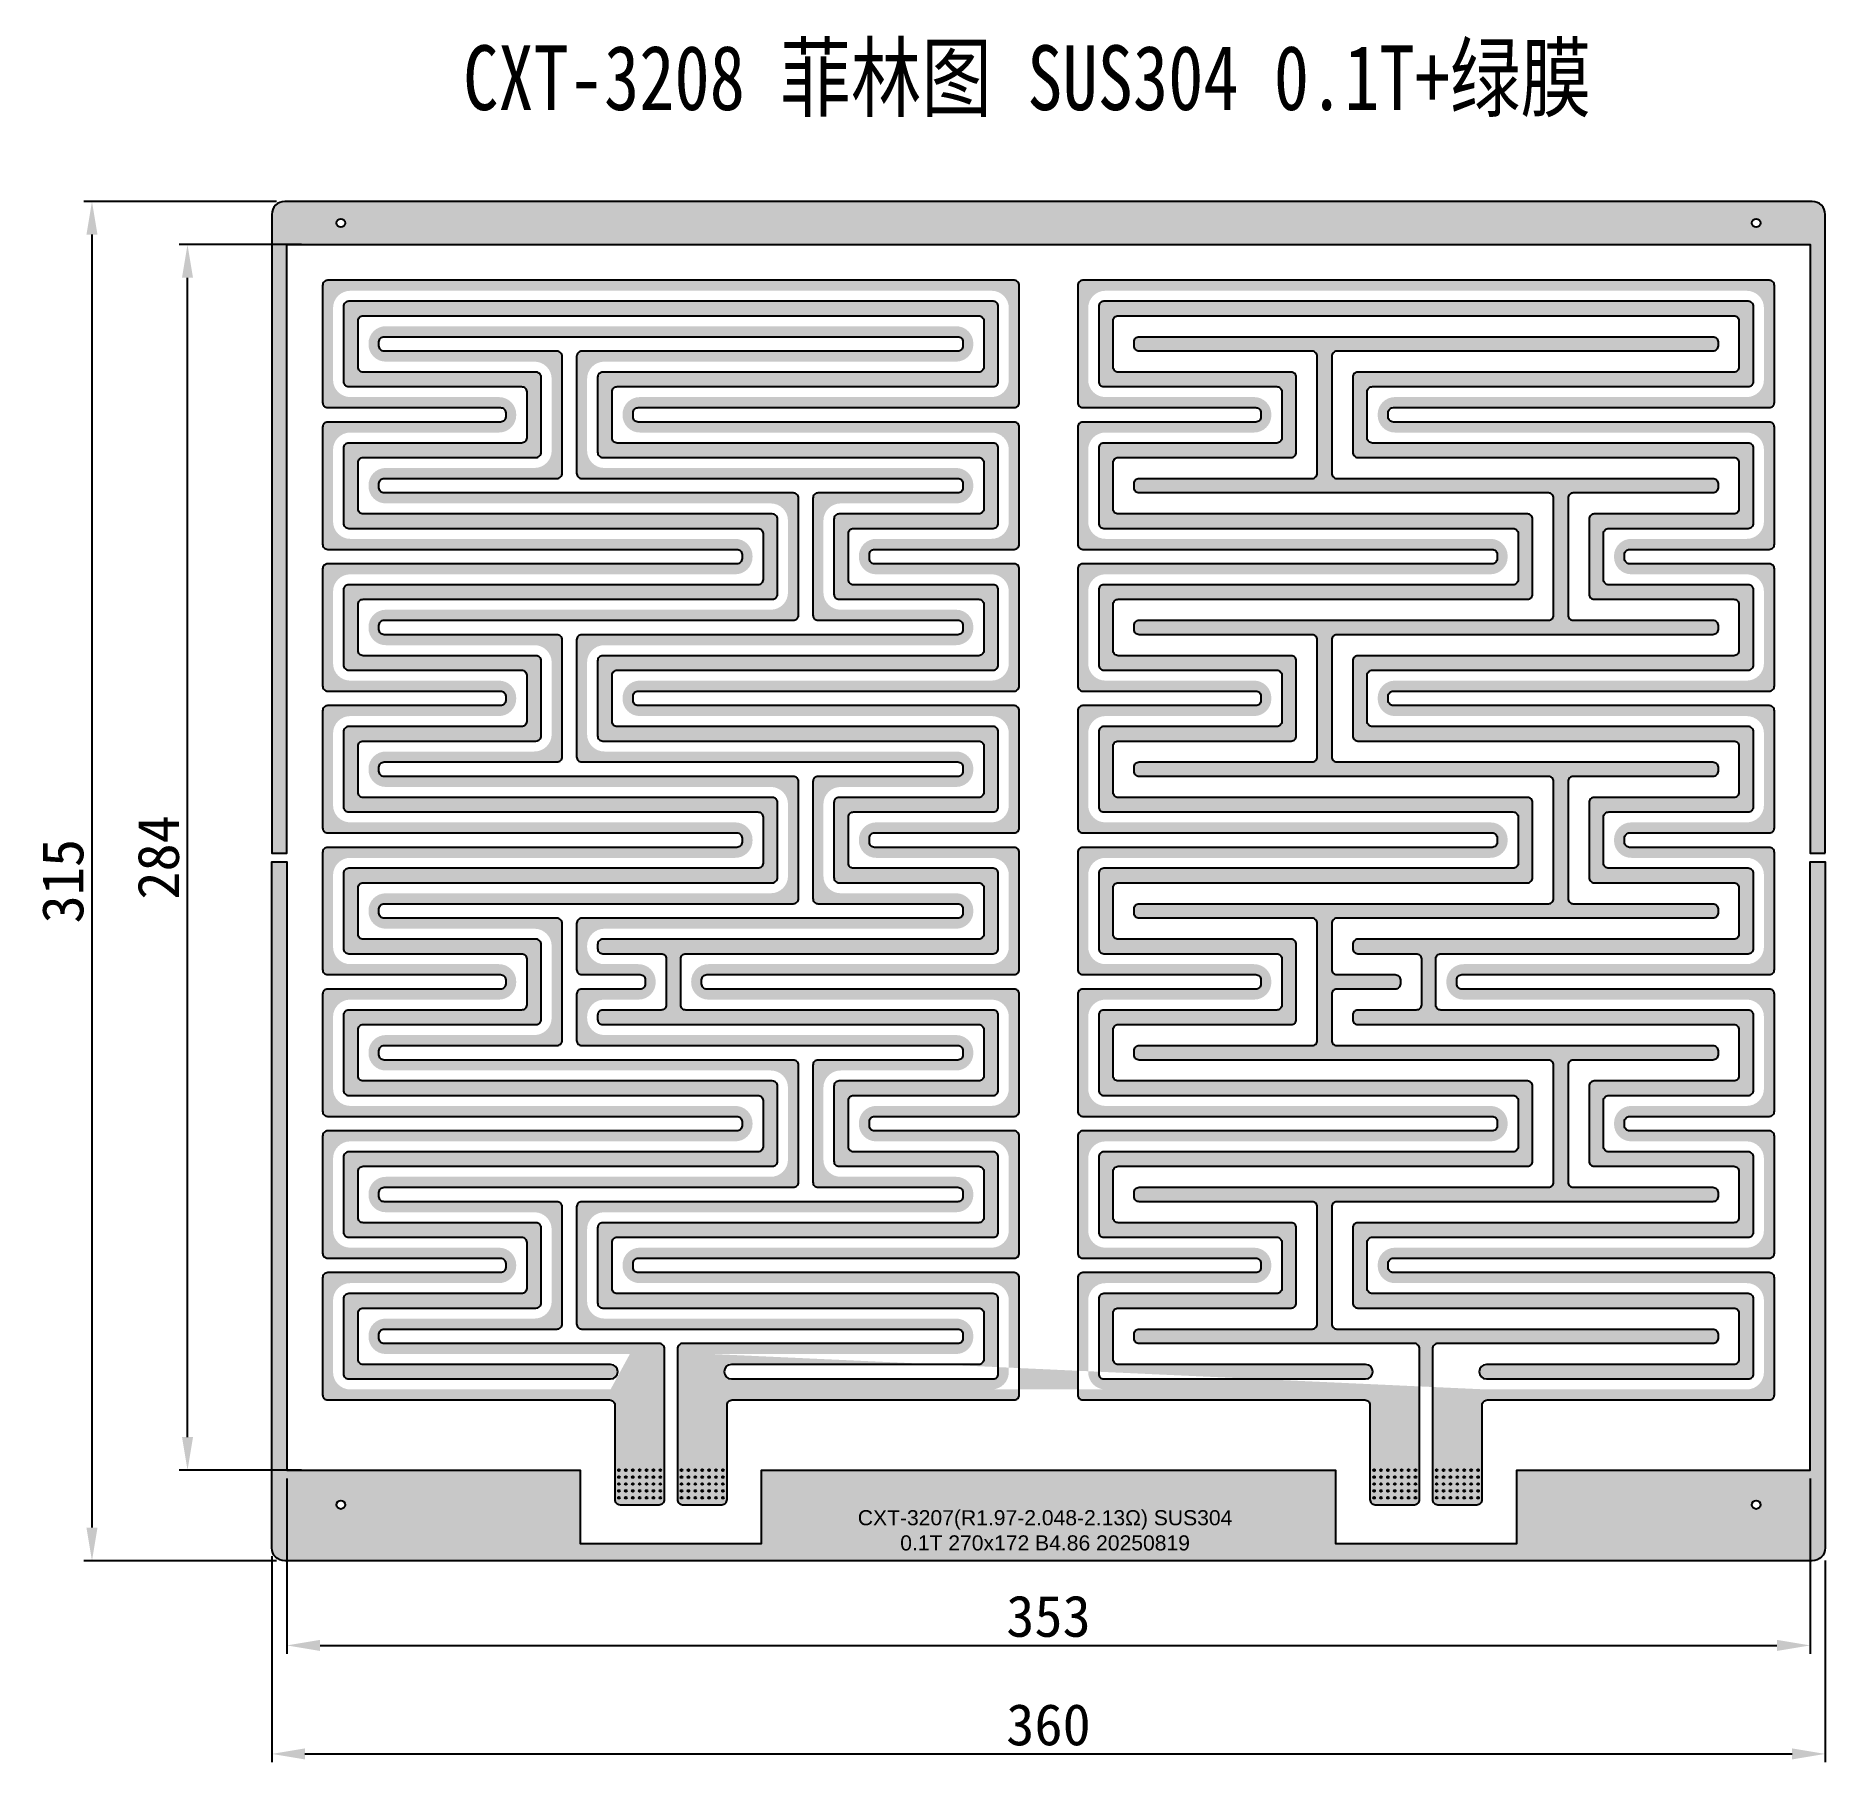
# Model space of a CAD drawing. Extents: x 2148 to 2563, y -118 to 283.
import ezdxf

# ---------------------------------------------------------------- set-up
doc = ezdxf.new("R2010")
doc.units = 0
doc.header["$PDMODE"] = 35
doc.header["$PDSIZE"] = -5
doc.layers.add('dim', color=84, linetype='Continuous', lineweight=9)
doc.layers.add('xline', color=41, linetype='Continuous', plot=False)
for name, color, linetype in [('发热丝', 3, 'Continuous'), ('填充', 3, 'Continuous'), ('菲林', 11, 'Continuous')]:
    doc.layers.add(name, color=color, linetype=linetype)
doc.styles.add('ISO Proportional', font='simhei.ttf', dxfattribs={"width": 0.8})
doc.styles.add('工程字', font='', dxfattribs={"height": 3.5})
doc.styles.add('标注', font='')
doc.styles.get('工程字').set_extended_font_data('CAXA')
doc.styles.get('标注').set_extended_font_data('SimSun')
doc.dimstyles.new('YanXiu', dxfattribs={"dimtxt": 3.5, "dimasz": 2.5, "dimexe": 1.25, "dimexo": 0.625, "dimtad": 1, "dimdsep": 46, "dimtxsty": '标注', "dimcen": 2.5, "dimadec": 0, "dimazin": 0, "dimtfac": 1, "dimtmove": 0, "dimatfit": 3, "dimfxl": 1, "dimarcsym": 0})

msp = doc.modelspace()

# ---------------------------------------------------------------- texts
at = {"layer": 'xline', "insert": (2247.39, 280.35), "char_height": 15, "attachment_point": 1, "style": 'ISO Proportional'}
msp.add_mtext_dynamic_manual_height_columns('CXT-3208 菲林图 SUS304 0.1T+绿膜', width=330.16183, gutter_width=12.5, heights=[-19.888], dxfattribs=at)
at = {"layer": '菲林', "insert": (2318.659, -59.096), "char_height": 3.5, "attachment_point": 1, "style": '工程字'}
msp.add_mtext_dynamic_manual_height_columns('\\pxqc;{\\fArial|b0|i0|c0|p34;CXT-3207(R1.97-2.048-2.13Ω) SUS304 \\P0.1T 270x172 B4.86 20250819}', width=127.19909, gutter_width=50, heights=[36.279], dxfattribs=at)

# ---------------------------------------------------------------- blocks, each defined once
blk = doc.blocks.new('*D11')
at = {"layer": 'Defpoints', "color": 0}
for p in [(2206.05, 244.17), (2161.38, -70.83), (2206.05, -70.83)]:
    blk.add_point(p, dxfattribs=at)
at = {"layer": 'dim', "color": 0, "lineweight": -2}
for p, q in [((2204.13, 244.17), (2159.46, 244.17)), ((2161.38, 236.49), (2161.38, -63.15)), ((2204.13, -70.83), (2159.46, -70.83))]:
    blk.add_line(p, q, dxfattribs=at)
at = {"layer": 'dim', "color": 0}
for points in [[(2162.66, 236.49), (2160.1, 236.49), (2161.38, 244.17)], [(2160.1, -63.15), (2162.66, -63.15), (2161.38, -70.83)]]:
    blk.add_solid(points, dxfattribs=at)
at = {"layer": 'dim', "color": 0, "insert": (2154.66, 86.67), "char_height": 9.6, "attachment_point": 5, "rotation": 90, "style": '标注'}
blk.add_mtext('315', dxfattribs=at)
blk = doc.blocks.new('*D12')
at = {"layer": 'Defpoints', "color": 0}
for p in [(2203.05, -67.83), (2563.05, -68.83), (2563.05, -115.58)]:
    blk.add_point(p, dxfattribs=at)
at = {"layer": 'dim', "color": 0, "lineweight": -2}
for p, q in [((2203.05, -69.75), (2203.05, -117.5)), ((2563.05, -70.75), (2563.05, -117.5)), ((2210.73, -115.58), (2555.37, -115.58))]:
    blk.add_line(p, q, dxfattribs=at)
at = {"layer": 'dim', "color": 0}
for points in [[(2210.73, -114.3), (2210.73, -116.86), (2203.05, -115.58)], [(2555.37, -116.86), (2555.37, -114.3), (2563.05, -115.58)]]:
    blk.add_solid(points, dxfattribs=at)
at = {"layer": 'dim', "color": 0, "insert": (2383.05, -108.86), "char_height": 9.6, "attachment_point": 5, "style": '标注'}
blk.add_mtext('360', dxfattribs=at)
blk = doc.blocks.new('*D13')
at = {"layer": 'Defpoints', "color": 0}
for p in [(2206.55, -49.83), (2559.55, -49.83), (2559.55, -90.44)]:
    blk.add_point(p, dxfattribs=at)
at = {"layer": 'dim', "color": 0, "lineweight": -2}
for p, q in [((2206.55, -51.75), (2206.55, -92.36)), ((2559.55, -51.75), (2559.55, -92.36)), ((2214.23, -90.44), (2551.87, -90.44))]:
    blk.add_line(p, q, dxfattribs=at)
at = {"layer": 'dim', "color": 0}
for points in [[(2214.23, -89.16), (2214.23, -91.72), (2206.55, -90.44)], [(2551.87, -91.72), (2551.87, -89.16), (2559.55, -90.44)]]:
    blk.add_solid(points, dxfattribs=at)
at = {"layer": 'dim', "color": 0, "insert": (2383.05, -83.72), "char_height": 9.6, "attachment_point": 5, "style": '标注'}
blk.add_mtext('353', dxfattribs=at)
blk = doc.blocks.new('*D14')
at = {"layer": 'Defpoints', "color": 0}
for p in [(2183.52, 234.17), (2211.85, 234.17), (2211.85, -49.83)]:
    blk.add_point(p, dxfattribs=at)
at = {"layer": 'dim', "color": 0, "lineweight": -2}
for p, q in [((2209.93, 234.17), (2181.61, 234.17)), ((2183.52, -42.15), (2183.52, 226.49)), ((2209.93, -49.83), (2181.61, -49.83))]:
    blk.add_line(p, q, dxfattribs=at)
at = {"layer": 'dim', "color": 0}
for points in [[(2184.8, 226.49), (2182.24, 226.49), (2183.52, 234.17)], [(2182.24, -42.15), (2184.8, -42.15), (2183.52, -49.83)]]:
    blk.add_solid(points, dxfattribs=at)
at = {"layer": 'dim', "color": 0, "insert": (2176.81, 92.17), "char_height": 9.6, "attachment_point": 5, "rotation": 90, "style": '标注'}
blk.add_mtext('284', dxfattribs=at)

# ---------------------------------------------------------------- dimensions: what is measured, and where the dimension line sits
at = {"layer": 'dim'}
for base, p1, p2, picture, middle in [((2161.378, -70.826), (2206.051, 244.174), (2206.051, -70.826), '*D11', (2154.659, 86.674)), ((2183.524, 234.174), (2211.853, -49.826), (2211.853, 234.174), '*D14', (2176.805, 92.174))]:
    dim = msp.add_linear_dim(base=base, p1=p1, p2=p2, angle=90, dimstyle='YanXiu', override={"dimtxt": 9.6, "dimasz": 7.68, "dimexe": 1.91904, "dimexo": 1.91904, "dimgap": 1.91904}, dxfattribs=at)
    dim.commit()
    dim.dimension.update_dxf_attribs({"geometry": picture, "text_midpoint": middle})
for base, p1, p2, picture, middle in [((2559.551, -90.441), (2206.551, -49.826), (2559.551, -49.826), '*D13', (2383.051, -83.722)), ((2563.051, -115.581), (2203.051, -67.826), (2563.051, -68.826), '*D12', (2383.051, -108.862))]:
    dim = msp.add_linear_dim(base=base, p1=p1, p2=p2, dimstyle='YanXiu', override={"dimtxt": 9.6, "dimasz": 7.68, "dimexe": 1.91904, "dimexo": 1.91904, "dimgap": 1.91904}, dxfattribs=at)
    dim.commit()
    dim.dimension.update_dxf_attribs({"geometry": picture, "text_midpoint": middle})

# ---------------------------------------------------------------- hatches: boundary and pattern name
at = {"layer": '填充'}
h = msp.add_hatch(color=256, dxfattribs=at)
h.dxf.hatch_style = 1
edge = h.paths.add_edge_path()
edge.add_arc((2206.051, -67.826), 3, 180, 270, ccw=False)
edge.add_line((2203.051, -67.826), (2203.051, 91.174))
edge.add_line((2203.051, 91.174), (2206.551, 91.174))
edge.add_line((2206.551, 91.174), (2206.551, -49.826))
edge.add_line((2206.551, -49.826), (2274.551, -49.826))
edge.add_line((2274.551, -49.826), (2274.551, -66.826))
edge.add_line((2274.551, -66.826), (2316.551, -66.826))
edge.add_line((2316.551, -66.826), (2316.551, -49.826))
edge.add_line((2316.551, -49.826), (2449.551, -49.826))
edge.add_line((2449.551, -49.826), (2449.551, -66.826))
edge.add_line((2449.551, -66.826), (2491.551, -66.826))
edge.add_line((2491.551, -66.826), (2491.551, -49.826))
edge.add_line((2491.551, -49.826), (2559.551, -49.826))
edge.add_line((2559.551, -49.826), (2559.551, 91.174))
edge.add_line((2559.551, 91.174), (2563.051, 91.174))
edge.add_line((2563.051, 91.174), (2563.051, -67.826))
edge.add_arc((2560.051, -67.826), 3, 270, 360, ccw=False)
edge.add_line((2560.051, -70.826), (2206.051, -70.826))
edge = h.paths.add_edge_path(flags=16)
edge.add_arc((2219.051, -57.826), 1, 0, 360)
edge = h.paths.add_edge_path(flags=16)
edge.add_arc((2547.051, -57.826), 1, 0, 360)
h.paths.add_polyline_path([(2427.899, -69.438), (2338.212, -69.438), (2338.212, -58.221), (2427.899, -58.221)], flags=24)
edge = h.paths.add_edge_path()
edge.add_line((2563.051, 93.174), (2563.051, 241.174))
edge.add_arc((2560.051, 241.174), 3, 0, 90)
edge.add_line((2560.051, 244.174), (2206.051, 244.174))
edge.add_arc((2206.051, 241.174), 3, 90, 180)
edge.add_line((2203.051, 241.174), (2203.051, 93.174))
edge.add_line((2203.051, 93.174), (2206.551, 93.174))
edge.add_line((2206.551, 93.174), (2206.551, 234.174))
edge.add_line((2206.551, 234.174), (2559.551, 234.174))
edge.add_line((2559.551, 234.174), (2559.551, 93.174))
edge.add_line((2559.551, 93.174), (2563.051, 93.174))
edge = h.paths.add_edge_path(flags=16)
edge.add_arc((2547.051, 239.174), 1, 0, 360)
edge = h.paths.add_edge_path(flags=16)
edge.add_arc((2219.051, 239.174), 1, 0, 360)
edge = h.paths.add_edge_path()
edge.add_arc((2298.251, -56.626), 1.2, 180, 270)
edge.add_line((2298.251, -57.826), (2307.351, -57.826))
edge.add_arc((2307.351, -56.626), 1.2, 270, 360)
edge.add_line((2308.551, -56.626), (2308.551, -34.757))
edge.add_arc((2309.751, -34.757), 1.2, 90, 180, ccw=False)
edge.add_line((2309.751, -33.557), (2375.082, -33.557))
edge.add_arc((2375.082, -32.357), 1.2, 270, 360)
edge.add_line((2376.282, -32.357), (2376.282, -5.257))
edge.add_arc((2375.082, -5.257), 1.2, 360, 450)
edge.add_line((2375.082, -4.057), (2287.968, -4.057))
edge.add_arc((2287.968, -2.857), 1.2, 180, 270, ccw=False)
edge.add_line((2286.768, -2.857), (2286.768, -1.905))
edge.add_arc((2287.968, -1.905), 1.2, 90, 180, ccw=False)
edge.add_line((2287.968, -0.705), (2375.082, -0.705))
edge.add_arc((2375.082, 0.495), 1.2, 270, 360)
edge.add_line((2376.282, 0.495), (2376.282, 27.595))
edge.add_arc((2375.082, 27.595), 1.2, 360, 450)
edge.add_line((2375.082, 28.795), (2342.735, 28.795))
edge.add_arc((2342.735, 29.995), 1.2, 180, 270, ccw=False)
edge.add_line((2341.535, 29.995), (2341.535, 30.946))
edge.add_arc((2342.735, 30.946), 1.2, 90, 180, ccw=False)
edge.add_line((2342.735, 32.146), (2375.082, 32.146))
edge.add_arc((2375.082, 33.346), 1.2, 270, 360)
edge.add_line((2376.282, 33.346), (2376.282, 60.446))
edge.add_arc((2375.082, 60.446), 1.2, 360, 450)
edge.add_line((2375.082, 61.646), (2303.87, 61.646))
edge.add_arc((2303.87, 62.846), 1.2, 180, 270, ccw=False)
edge.add_line((2302.67, 62.846), (2302.67, 63.798))
edge.add_arc((2303.87, 63.798), 1.2, 90, 180, ccw=False)
edge.add_line((2303.87, 64.998), (2375.082, 64.998))
edge.add_arc((2375.082, 66.198), 1.2, 270, 360)
edge.add_line((2376.282, 66.198), (2376.282, 93.298))
edge.add_arc((2375.082, 93.298), 1.2, 360, 450)
edge.add_line((2375.082, 94.498), (2342.735, 94.498))
edge.add_arc((2342.735, 95.698), 1.2, 180, 270, ccw=False)
edge.add_line((2341.535, 95.698), (2341.535, 96.649))
edge.add_arc((2342.735, 96.649), 1.2, 90, 180, ccw=False)
edge.add_line((2342.735, 97.849), (2375.082, 97.849))
edge.add_arc((2375.082, 99.049), 1.2, 270, 360)
edge.add_line((2376.282, 99.049), (2376.282, 126.149))
edge.add_arc((2375.082, 126.149), 1.2, 360, 450)
edge.add_line((2375.082, 127.349), (2287.968, 127.349))
edge.add_arc((2287.968, 128.549), 1.2, 180, 270, ccw=False)
edge.add_line((2286.768, 128.549), (2286.768, 129.501))
edge.add_arc((2287.968, 129.501), 1.2, 90, 180, ccw=False)
edge.add_line((2287.968, 130.701), (2375.082, 130.701))
edge.add_arc((2375.082, 131.901), 1.2, 270, 360)
edge.add_line((2376.282, 131.901), (2376.282, 159.001))
edge.add_arc((2375.082, 159.001), 1.2, 360, 450)
edge.add_line((2375.082, 160.201), (2342.735, 160.201))
edge.add_arc((2342.735, 161.401), 1.2, 180, 270, ccw=False)
edge.add_line((2341.535, 161.401), (2341.535, 162.353))
edge.add_arc((2342.735, 162.353), 1.2, 90, 180, ccw=False)
edge.add_line((2342.735, 163.553), (2375.082, 163.553))
edge.add_arc((2375.082, 164.753), 1.2, 270, 360)
edge.add_line((2376.282, 164.753), (2376.282, 191.853))
edge.add_arc((2375.082, 191.853), 1.2, 360, 450)
edge.add_line((2375.082, 193.053), (2287.968, 193.053))
edge.add_arc((2287.968, 194.253), 1.2, 180, 270, ccw=False)
edge.add_line((2286.768, 194.253), (2286.768, 195.204))
edge.add_arc((2287.968, 195.204), 1.2, 90, 180, ccw=False)
edge.add_line((2287.968, 196.404), (2375.082, 196.404))
edge.add_arc((2375.082, 197.604), 1.2, 270, 360)
edge.add_line((2376.282, 197.604), (2376.282, 224.704))
edge.add_arc((2375.082, 224.704), 1.2, 360, 450)
edge.add_line((2375.082, 225.904), (2216.021, 225.904))
edge.add_arc((2216.021, 224.704), 1.2, 90, 180)
edge.add_line((2214.821, 224.704), (2214.821, 197.604))
edge.add_arc((2216.021, 197.604), 1.2, 180, 270)
edge.add_line((2216.021, 196.404), (2256.068, 196.404))
edge.add_arc((2256.068, 195.204), 1.2, 0, 90, ccw=False)
edge.add_line((2257.268, 195.204), (2257.268, 194.253))
edge.add_arc((2256.068, 194.253), 1.2, 270, 360, ccw=False)
edge.add_line((2256.068, 193.053), (2216.021, 193.053))
edge.add_arc((2216.021, 191.853), 1.2, 90, 180)
edge.add_line((2214.821, 191.853), (2214.821, 164.753))
edge.add_arc((2216.021, 164.753), 1.2, 180, 270)
edge.add_line((2216.021, 163.553), (2310.835, 163.553))
edge.add_arc((2310.835, 162.353), 1.2, 360, 450, ccw=False)
edge.add_line((2312.035, 162.353), (2312.035, 161.401))
edge.add_arc((2310.835, 161.401), 1.2, 270, 360, ccw=False)
edge.add_line((2310.835, 160.201), (2216.021, 160.201))
edge.add_arc((2216.021, 159.001), 1.2, 90, 180)
edge.add_line((2214.821, 159.001), (2214.821, 131.901))
edge.add_arc((2216.021, 131.901), 1.2, 180, 270)
edge.add_line((2216.021, 130.701), (2256.068, 130.701))
edge.add_arc((2256.068, 129.501), 1.2, 360, 450, ccw=False)
edge.add_line((2257.268, 129.501), (2257.268, 128.549))
edge.add_arc((2256.068, 128.549), 1.2, 270, 360, ccw=False)
edge.add_line((2256.068, 127.349), (2216.021, 127.349))
edge.add_arc((2216.021, 126.149), 1.2, 90, 180)
edge.add_line((2214.821, 126.149), (2214.821, 99.049))
edge.add_arc((2216.021, 99.049), 1.2, 180, 270)
edge.add_line((2216.021, 97.849), (2310.835, 97.849))
edge.add_arc((2310.835, 96.649), 1.2, 360, 450, ccw=False)
edge.add_line((2312.035, 96.649), (2312.035, 95.698))
edge.add_arc((2310.835, 95.698), 1.2, 270, 360, ccw=False)
edge.add_line((2310.835, 94.498), (2216.021, 94.498))
edge.add_arc((2216.021, 93.298), 1.2, 90, 180)
edge.add_line((2214.821, 93.298), (2214.821, 66.198))
edge.add_arc((2216.021, 66.198), 1.2, 180, 270)
edge.add_line((2216.021, 64.998), (2256.068, 64.998))
edge.add_arc((2256.068, 63.798), 1.2, 360, 450, ccw=False)
edge.add_line((2257.268, 63.798), (2257.268, 62.846))
edge.add_arc((2256.068, 62.846), 1.2, 270, 360, ccw=False)
edge.add_line((2256.068, 61.646), (2216.021, 61.646))
edge.add_arc((2216.021, 60.446), 1.2, 90, 180)
edge.add_line((2214.821, 60.446), (2214.821, 33.346))
edge.add_arc((2216.021, 33.346), 1.2, 180, 270)
edge.add_line((2216.021, 32.146), (2310.835, 32.146))
edge.add_arc((2310.835, 30.946), 1.2, 360, 450, ccw=False)
edge.add_line((2312.035, 30.946), (2312.035, 29.995))
edge.add_arc((2310.835, 29.995), 1.2, 270, 360, ccw=False)
edge.add_line((2310.835, 28.795), (2216.021, 28.795))
edge.add_arc((2216.021, 27.595), 1.2, 90, 180)
edge.add_line((2214.821, 27.595), (2214.821, 0.495))
edge.add_arc((2216.021, 0.495), 1.2, 180, 270)
edge.add_line((2216.021, -0.705), (2256.068, -0.705))
edge.add_arc((2256.068, -1.905), 1.2, 360, 450, ccw=False)
edge.add_line((2257.268, -1.905), (2257.268, -2.857))
edge.add_arc((2256.068, -2.857), 1.2, 270, 360, ccw=False)
edge.add_line((2256.068, -4.057), (2216.021, -4.057))
edge.add_arc((2216.021, -5.257), 1.2, 90, 180)
edge.add_line((2214.821, -5.257), (2214.821, -32.357))
edge.add_arc((2216.021, -32.357), 1.2, 180, 270)
edge.add_line((2216.021, -33.557), (2281.351, -33.557))
edge.add_arc((2281.351, -34.757), 1.2, 0, 90, ccw=False)
edge.add_line((2282.551, -34.757), (2282.551, -56.626))
edge.add_arc((2283.751, -56.626), 1.2, 180, 270)
edge.add_line((2283.751, -57.826), (2292.851, -57.826))
edge.add_arc((2292.851, -56.626), 1.2, 270, 360)
edge.add_line((2294.051, -56.626), (2294.051, -21.683))
edge.add_arc((2292.851, -21.683), 1.2, 360, 450)
edge.add_line((2292.851, -20.483), (2229.095, -20.483))
edge.add_arc((2229.095, -19.283), 1.2, 180, 270, ccw=False)
edge.add_line((2227.895, -19.283), (2227.895, -18.331))
edge.add_arc((2229.095, -18.331), 1.2, 90, 180, ccw=False)
edge.add_line((2229.095, -17.131), (2269.142, -17.131))
edge.add_arc((2269.142, -15.931), 1.2, 270, 360)
edge.add_line((2270.342, -15.931), (2270.342, 11.169))
edge.add_arc((2269.142, 11.169), 1.2, 360, 450)
edge.add_line((2269.142, 12.369), (2229.095, 12.369))
edge.add_arc((2229.095, 13.569), 1.2, 180, 270, ccw=False)
edge.add_line((2227.895, 13.569), (2227.895, 14.52))
edge.add_arc((2229.095, 14.52), 1.2, 90, 180, ccw=False)
edge.add_line((2229.095, 15.72), (2323.909, 15.72))
edge.add_arc((2323.909, 16.92), 1.2, 270, 360)
edge.add_line((2325.109, 16.92), (2325.109, 44.02))
edge.add_arc((2323.909, 44.02), 1.2, 360, 450)
edge.add_line((2323.909, 45.22), (2229.095, 45.22))
edge.add_arc((2229.095, 46.42), 1.2, 180, 270, ccw=False)
edge.add_line((2227.895, 46.42), (2227.895, 47.372))
edge.add_arc((2229.095, 47.372), 1.2, 90, 180, ccw=False)
edge.add_line((2229.095, 48.572), (2269.142, 48.572))
edge.add_arc((2269.142, 49.772), 1.2, 270, 360)
edge.add_line((2270.342, 49.772), (2270.342, 76.872))
edge.add_arc((2269.142, 76.872), 1.2, 360, 450)
edge.add_line((2269.142, 78.072), (2229.095, 78.072))
edge.add_arc((2229.095, 79.272), 1.2, 180, 270, ccw=False)
edge.add_line((2227.895, 79.272), (2227.895, 80.224))
edge.add_arc((2229.095, 80.224), 1.2, 90, 180, ccw=False)
edge.add_line((2229.095, 81.424), (2323.909, 81.424))
edge.add_arc((2323.909, 82.624), 1.2, 270, 360)
edge.add_line((2325.109, 82.624), (2325.109, 109.724))
edge.add_arc((2323.909, 109.724), 1.2, 360, 450)
edge.add_line((2323.909, 110.924), (2229.095, 110.924))
edge.add_arc((2229.095, 112.124), 1.2, 180, 270, ccw=False)
edge.add_line((2227.895, 112.124), (2227.895, 113.075))
edge.add_arc((2229.095, 113.075), 1.2, 90, 180, ccw=False)
edge.add_line((2229.095, 114.275), (2269.142, 114.275))
edge.add_arc((2269.142, 115.475), 1.2, 270, 360)
edge.add_line((2270.342, 115.475), (2270.342, 142.575))
edge.add_arc((2269.142, 142.575), 1.2, 360, 450)
edge.add_line((2269.142, 143.775), (2229.095, 143.775))
edge.add_arc((2229.095, 144.975), 1.2, 180, 270, ccw=False)
edge.add_line((2227.895, 144.975), (2227.895, 145.927))
edge.add_arc((2229.095, 145.927), 1.2, 90, 180, ccw=False)
edge.add_line((2229.095, 147.127), (2323.909, 147.127))
edge.add_arc((2323.909, 148.327), 1.2, 270, 360)
edge.add_line((2325.109, 148.327), (2325.109, 175.427))
edge.add_arc((2323.909, 175.427), 1.2, 360, 450)
edge.add_line((2323.909, 176.627), (2229.095, 176.627))
edge.add_arc((2229.095, 177.827), 1.2, 180, 270, ccw=False)
edge.add_line((2227.895, 177.827), (2227.895, 178.779))
edge.add_arc((2229.095, 178.779), 1.2, 90, 180, ccw=False)
edge.add_line((2229.095, 179.979), (2269.142, 179.979))
edge.add_arc((2269.142, 181.179), 1.2, 270, 360)
edge.add_line((2270.342, 181.179), (2270.342, 208.278))
edge.add_arc((2269.142, 208.278), 1.2, 360, 450)
edge.add_line((2269.142, 209.478), (2229.095, 209.478))
edge.add_arc((2229.095, 210.678), 1.2, 180, 270, ccw=False)
edge.add_line((2227.895, 210.678), (2227.895, 211.63))
edge.add_arc((2229.095, 211.63), 1.2, 90, 180, ccw=False)
edge.add_line((2229.095, 212.83), (2362.008, 212.83))
edge.add_arc((2362.008, 211.63), 1.2, 360, 450, ccw=False)
edge.add_line((2363.208, 211.63), (2363.208, 210.678))
edge.add_arc((2362.008, 210.678), 1.2, 270, 360, ccw=False)
edge.add_line((2362.008, 209.478), (2274.894, 209.478))
edge.add_arc((2274.894, 208.278), 1.2, 90, 180)
edge.add_line((2273.694, 208.278), (2273.694, 181.179))
edge.add_arc((2274.894, 181.179), 1.2, 180, 270)
edge.add_line((2274.894, 179.979), (2362.008, 179.979))
edge.add_arc((2362.008, 178.779), 1.2, 360, 450, ccw=False)
edge.add_line((2363.208, 178.779), (2363.208, 177.827))
edge.add_arc((2362.008, 177.827), 1.2, 270, 360, ccw=False)
edge.add_line((2362.008, 176.627), (2329.661, 176.627))
edge.add_arc((2329.661, 175.427), 1.2, 90, 180)
edge.add_line((2328.461, 175.427), (2328.461, 148.327))
edge.add_arc((2329.661, 148.327), 1.2, 180, 270)
edge.add_line((2329.661, 147.127), (2362.008, 147.127))
edge.add_arc((2362.008, 145.927), 1.2, 360, 450, ccw=False)
edge.add_line((2363.208, 145.927), (2363.208, 144.975))
edge.add_arc((2362.008, 144.975), 1.2, 270, 360, ccw=False)
edge.add_line((2362.008, 143.775), (2274.894, 143.775))
edge.add_arc((2274.894, 142.575), 1.2, 90, 180)
edge.add_line((2273.694, 142.575), (2273.694, 115.475))
edge.add_arc((2274.894, 115.475), 1.2, 180, 270)
edge.add_line((2274.894, 114.275), (2362.008, 114.275))
edge.add_arc((2362.008, 113.075), 1.2, 360, 450, ccw=False)
edge.add_line((2363.208, 113.075), (2363.208, 112.124))
edge.add_arc((2362.008, 112.124), 1.2, 270, 360, ccw=False)
edge.add_line((2362.008, 110.924), (2329.661, 110.924))
edge.add_arc((2329.661, 109.724), 1.2, 90, 180)
edge.add_line((2328.461, 109.724), (2328.461, 82.624))
edge.add_arc((2329.661, 82.624), 1.2, 180, 270)
edge.add_line((2329.661, 81.424), (2362.008, 81.424))
edge.add_arc((2362.008, 80.224), 1.2, 360, 450, ccw=False)
edge.add_line((2363.208, 80.224), (2363.208, 79.272))
edge.add_arc((2362.008, 79.272), 1.2, 270, 360, ccw=False)
edge.add_line((2362.008, 78.072), (2274.894, 78.072))
edge.add_arc((2274.894, 76.872), 1.2, 90, 180)
edge.add_line((2273.694, 76.872), (2273.694, 66.198))
edge.add_arc((2274.894, 66.198), 1.2, 180, 270)
edge.add_line((2274.894, 64.998), (2288.396, 64.998))
edge.add_arc((2288.396, 63.798), 1.2, 360, 450, ccw=False)
edge.add_line((2289.596, 63.798), (2289.596, 62.846))
edge.add_arc((2288.396, 62.846), 1.2, 270, 360, ccw=False)
edge.add_line((2288.396, 61.646), (2274.894, 61.646))
edge.add_arc((2274.894, 60.446), 1.2, 90, 180)
edge.add_line((2273.694, 60.446), (2273.694, 49.772))
edge.add_arc((2274.894, 49.772), 1.2, 180, 270)
edge.add_line((2274.894, 48.572), (2362.008, 48.572))
edge.add_arc((2362.008, 47.372), 1.2, 360, 450, ccw=False)
edge.add_line((2363.208, 47.372), (2363.208, 46.42))
edge.add_arc((2362.008, 46.42), 1.2, 270, 360, ccw=False)
edge.add_line((2362.008, 45.22), (2329.661, 45.22))
edge.add_arc((2329.661, 44.02), 1.2, 90, 180)
edge.add_line((2328.461, 44.02), (2328.461, 16.92))
edge.add_arc((2329.661, 16.92), 1.2, 180, 270)
edge.add_line((2329.661, 15.72), (2362.008, 15.72))
edge.add_arc((2362.008, 14.52), 1.2, 360, 450, ccw=False)
edge.add_line((2363.208, 14.52), (2363.208, 13.569))
edge.add_arc((2362.008, 13.569), 1.2, 270, 360, ccw=False)
edge.add_line((2362.008, 12.369), (2274.894, 12.369))
edge.add_arc((2274.894, 11.169), 1.2, 90, 180)
edge.add_line((2273.694, 11.169), (2273.694, -15.931))
edge.add_arc((2274.894, -15.931), 1.2, 180, 270)
edge.add_line((2274.894, -17.131), (2362.008, -17.131))
edge.add_arc((2362.008, -18.331), 1.2, 360, 450, ccw=False)
edge.add_line((2363.208, -18.331), (2363.208, -19.283))
edge.add_arc((2362.008, -19.283), 1.2, 270, 360, ccw=False)
edge.add_line((2362.008, -20.483), (2298.251, -20.483))
edge.add_arc((2298.251, -21.683), 1.2, 90, 180)
edge.add_line((2297.051, -21.683), (2297.051, -56.626))
edge = h.paths.add_edge_path(flags=16)
edge.add_line((2281.551, -25.344), (2224.234, -25.344))
edge.add_arc((2224.234, -24.144), 1.2, 180, 270, ccw=False)
edge.add_line((2223.034, -24.144), (2223.034, -13.47))
edge.add_arc((2224.234, -13.47), 1.2, 90, 180, ccw=False)
edge.add_line((2224.234, -12.27), (2264.281, -12.27))
edge.add_arc((2264.281, -11.07), 1.2, 270, 360)
edge.add_line((2265.481, -11.07), (2265.481, 6.308))
edge.add_arc((2264.281, 6.308), 1.2, 360, 450)
edge.add_line((2264.281, 7.508), (2224.234, 7.508))
edge.add_arc((2224.234, 8.708), 1.2, 180, 270, ccw=False)
edge.add_line((2223.034, 8.708), (2223.034, 19.382))
edge.add_arc((2224.234, 19.382), 1.2, 90, 180, ccw=False)
edge.add_line((2224.234, 20.582), (2319.048, 20.582))
edge.add_arc((2319.048, 21.782), 1.2, 270, 360)
edge.add_line((2320.248, 21.782), (2320.248, 39.159))
edge.add_arc((2319.048, 39.159), 1.2, 360, 450)
edge.add_line((2319.048, 40.359), (2224.234, 40.359))
edge.add_arc((2224.234, 41.559), 1.2, 180, 270, ccw=False)
edge.add_line((2223.034, 41.559), (2223.034, 52.233))
edge.add_arc((2224.234, 52.233), 1.2, 90, 180, ccw=False)
edge.add_line((2224.234, 53.433), (2264.281, 53.433))
edge.add_arc((2264.281, 54.633), 1.2, 270, 360)
edge.add_line((2265.481, 54.633), (2265.481, 72.011))
edge.add_arc((2264.281, 72.011), 1.2, 360, 450)
edge.add_line((2264.281, 73.211), (2224.234, 73.211))
edge.add_arc((2224.234, 74.411), 1.2, 180, 270, ccw=False)
edge.add_line((2223.034, 74.411), (2223.034, 85.085))
edge.add_arc((2224.234, 85.085), 1.2, 90, 180, ccw=False)
edge.add_line((2224.234, 86.285), (2319.048, 86.285))
edge.add_arc((2319.048, 87.485), 1.2, 270, 360)
edge.add_line((2320.248, 87.485), (2320.248, 104.862))
edge.add_arc((2319.048, 104.862), 1.2, 360, 450)
edge.add_line((2319.048, 106.062), (2224.234, 106.062))
edge.add_arc((2224.234, 107.262), 1.2, 180, 270, ccw=False)
edge.add_line((2223.034, 107.262), (2223.034, 117.937))
edge.add_arc((2224.234, 117.937), 1.2, 90, 180, ccw=False)
edge.add_line((2224.234, 119.137), (2264.281, 119.137))
edge.add_arc((2264.281, 120.337), 1.2, 270, 360)
edge.add_line((2265.481, 120.337), (2265.481, 137.714))
edge.add_arc((2264.281, 137.714), 1.2, 360, 450)
edge.add_line((2264.281, 138.914), (2224.234, 138.914))
edge.add_arc((2224.234, 140.114), 1.2, 180, 270, ccw=False)
edge.add_line((2223.034, 140.114), (2223.034, 150.788))
edge.add_arc((2224.234, 150.788), 1.2, 90, 180, ccw=False)
edge.add_line((2224.234, 151.988), (2319.048, 151.988))
edge.add_arc((2319.048, 153.188), 1.2, 270, 360)
edge.add_line((2320.248, 153.188), (2320.248, 170.566))
edge.add_arc((2319.048, 170.566), 1.2, 360, 450)
edge.add_line((2319.048, 171.766), (2224.234, 171.766))
edge.add_arc((2224.234, 172.966), 1.2, 180, 270, ccw=False)
edge.add_line((2223.034, 172.966), (2223.034, 183.64))
edge.add_arc((2224.234, 183.64), 1.2, 90, 180, ccw=False)
edge.add_line((2224.234, 184.84), (2264.281, 184.84))
edge.add_arc((2264.281, 186.04), 1.2, 270, 360)
edge.add_line((2265.481, 186.04), (2265.481, 203.417))
edge.add_arc((2264.281, 203.417), 1.2, 360, 450)
edge.add_line((2264.281, 204.617), (2224.234, 204.617))
edge.add_arc((2224.234, 205.817), 1.2, 180, 270, ccw=False)
edge.add_line((2223.034, 205.817), (2223.034, 216.491))
edge.add_arc((2224.234, 216.491), 1.2, 90, 180, ccw=False)
edge.add_line((2224.234, 217.691), (2366.869, 217.691))
edge.add_arc((2366.869, 216.491), 1.2, 360, 450, ccw=False)
edge.add_line((2368.069, 216.491), (2368.069, 205.817))
edge.add_arc((2366.869, 205.817), 1.2, 270, 360, ccw=False)
edge.add_line((2366.869, 204.617), (2279.755, 204.617))
edge.add_arc((2279.755, 203.417), 1.2, 90, 180)
edge.add_line((2278.555, 203.417), (2278.555, 186.04))
edge.add_arc((2279.755, 186.04), 1.2, 180, 270)
edge.add_line((2279.755, 184.84), (2366.869, 184.84))
edge.add_arc((2366.869, 183.64), 1.2, 360, 450, ccw=False)
edge.add_line((2368.069, 183.64), (2368.069, 172.966))
edge.add_arc((2366.869, 172.966), 1.2, 270, 360, ccw=False)
edge.add_line((2366.869, 171.766), (2334.522, 171.766))
edge.add_arc((2334.522, 170.566), 1.2, 90, 180)
edge.add_line((2333.322, 170.566), (2333.322, 153.188))
edge.add_arc((2334.522, 153.188), 1.2, 180, 270)
edge.add_line((2334.522, 151.988), (2366.869, 151.988))
edge.add_arc((2366.869, 150.788), 1.2, 360, 450, ccw=False)
edge.add_line((2368.069, 150.788), (2368.069, 140.114))
edge.add_arc((2366.869, 140.114), 1.2, 270, 360, ccw=False)
edge.add_line((2366.869, 138.914), (2279.755, 138.914))
edge.add_arc((2279.755, 137.714), 1.2, 90, 180)
edge.add_line((2278.555, 137.714), (2278.555, 120.337))
edge.add_arc((2279.755, 120.337), 1.2, 180, 270)
edge.add_line((2279.755, 119.137), (2366.869, 119.137))
edge.add_arc((2366.869, 117.937), 1.2, 360, 450, ccw=False)
edge.add_line((2368.069, 117.937), (2368.069, 107.262))
edge.add_arc((2366.869, 107.262), 1.2, 270, 360, ccw=False)
edge.add_line((2366.869, 106.062), (2334.522, 106.062))
edge.add_arc((2334.522, 104.862), 1.2, 90, 180)
edge.add_line((2333.322, 104.862), (2333.322, 87.485))
edge.add_arc((2334.522, 87.485), 1.2, 180, 270)
edge.add_line((2334.522, 86.285), (2366.869, 86.285))
edge.add_arc((2366.869, 85.085), 1.2, 360, 450, ccw=False)
edge.add_line((2368.069, 85.085), (2368.069, 74.411))
edge.add_arc((2366.869, 74.411), 1.2, 270, 360, ccw=False)
edge.add_line((2366.869, 73.211), (2279.755, 73.211))
edge.add_arc((2279.755, 72.011), 1.2, 90, 180)
edge.add_line((2278.555, 72.011), (2278.555, 71.059))
edge.add_arc((2279.755, 71.059), 1.2, 180, 270)
edge.add_line((2279.755, 69.859), (2293.257, 69.859))
edge.add_arc((2293.257, 68.659), 1.2, 360, 450, ccw=False)
edge.add_line((2294.457, 68.659), (2294.457, 57.985))
edge.add_arc((2293.257, 57.985), 1.2, 270, 360, ccw=False)
edge.add_line((2293.257, 56.785), (2279.755, 56.785))
edge.add_arc((2279.755, 55.585), 1.2, 90, 180)
edge.add_line((2278.555, 55.585), (2278.555, 54.633))
edge.add_arc((2279.755, 54.633), 1.2, 180, 270)
edge.add_line((2279.755, 53.433), (2366.869, 53.433))
edge.add_arc((2366.869, 52.233), 1.2, 360, 450, ccw=False)
edge.add_line((2368.069, 52.233), (2368.069, 41.559))
edge.add_arc((2366.869, 41.559), 1.2, 270, 360, ccw=False)
edge.add_line((2366.869, 40.359), (2334.522, 40.359))
edge.add_arc((2334.522, 39.159), 1.2, 90, 180)
edge.add_line((2333.322, 39.159), (2333.322, 21.782))
edge.add_arc((2334.522, 21.782), 1.2, 180, 270)
edge.add_line((2334.522, 20.582), (2366.869, 20.582))
edge.add_arc((2366.869, 19.382), 1.2, 360, 450, ccw=False)
edge.add_line((2368.069, 19.382), (2368.069, 8.708))
edge.add_arc((2366.869, 8.708), 1.2, 270, 360, ccw=False)
edge.add_line((2366.869, 7.508), (2279.755, 7.508))
edge.add_arc((2279.755, 6.308), 1.2, 90, 180)
edge.add_line((2278.555, 6.308), (2278.555, -11.07))
edge.add_arc((2279.755, -11.07), 1.2, 180, 270)
edge.add_line((2279.755, -12.27), (2366.869, -12.27))
edge.add_arc((2366.869, -13.47), 1.2, 360, 450, ccw=False)
edge.add_line((2368.069, -13.47), (2368.069, -24.144))
edge.add_arc((2366.869, -24.144), 1.2, 270, 360, ccw=False)
edge.add_line((2366.869, -25.344), (2309.551, -25.344))
edge.add_arc((2309.551, -27.02), 1.676, 90, 270)
edge.add_line((2309.551, -28.696), (2370.221, -28.696))
edge.add_arc((2370.221, -27.496), 1.2, 270, 360)
edge.add_line((2371.421, -27.496), (2371.421, -10.118))
edge.add_arc((2370.221, -10.118), 1.2, 360, 450)
edge.add_line((2370.221, -8.918), (2283.107, -8.918))
edge.add_arc((2283.107, -7.718), 1.2, 180, 270, ccw=False)
edge.add_line((2281.907, -7.718), (2281.907, 2.956))
edge.add_arc((2283.107, 2.956), 1.2, 90, 180, ccw=False)
edge.add_line((2283.107, 4.156), (2370.221, 4.156))
edge.add_arc((2370.221, 5.356), 1.2, 270, 360)
edge.add_line((2371.421, 5.356), (2371.421, 22.733))
edge.add_arc((2370.221, 22.733), 1.2, 360, 450)
edge.add_line((2370.221, 23.933), (2337.874, 23.933))
edge.add_arc((2337.874, 25.133), 1.2, 180, 270, ccw=False)
edge.add_line((2336.674, 25.133), (2336.674, 35.807))
edge.add_arc((2337.874, 35.807), 1.2, 90, 180, ccw=False)
edge.add_line((2337.874, 37.007), (2370.221, 37.007))
edge.add_arc((2370.221, 38.207), 1.2, 270, 360)
edge.add_line((2371.421, 38.207), (2371.421, 55.585))
edge.add_arc((2370.221, 55.585), 1.2, 360, 450)
edge.add_line((2370.221, 56.785), (2299.009, 56.785))
edge.add_arc((2299.009, 57.985), 1.2, 180, 270, ccw=False)
edge.add_line((2297.809, 57.985), (2297.809, 68.659))
edge.add_arc((2299.009, 68.659), 1.2, 90, 180, ccw=False)
edge.add_line((2299.009, 69.859), (2370.221, 69.859))
edge.add_arc((2370.221, 71.059), 1.2, 270, 360)
edge.add_line((2371.421, 71.059), (2371.421, 88.437))
edge.add_arc((2370.221, 88.437), 1.2, 360, 450)
edge.add_line((2370.221, 89.637), (2337.874, 89.637))
edge.add_arc((2337.874, 90.837), 1.2, 180, 270, ccw=False)
edge.add_line((2336.674, 90.837), (2336.674, 101.511))
edge.add_arc((2337.874, 101.511), 1.2, 90, 180, ccw=False)
edge.add_line((2337.874, 102.711), (2370.221, 102.711))
edge.add_arc((2370.221, 103.911), 1.2, 270, 360)
edge.add_line((2371.421, 103.911), (2371.421, 121.288))
edge.add_arc((2370.221, 121.288), 1.2, 360, 450)
edge.add_line((2370.221, 122.488), (2283.107, 122.488))
edge.add_arc((2283.107, 123.688), 1.2, 180, 270, ccw=False)
edge.add_line((2281.907, 123.688), (2281.907, 134.362))
edge.add_arc((2283.107, 134.362), 1.2, 90, 180, ccw=False)
edge.add_line((2283.107, 135.562), (2370.221, 135.562))
edge.add_arc((2370.221, 136.762), 1.2, 270, 360)
edge.add_line((2371.421, 136.762), (2371.421, 154.14))
edge.add_arc((2370.221, 154.14), 1.2, 360, 450)
edge.add_line((2370.221, 155.34), (2337.874, 155.34))
edge.add_arc((2337.874, 156.54), 1.2, 180, 270, ccw=False)
edge.add_line((2336.674, 156.54), (2336.674, 167.214))
edge.add_arc((2337.874, 167.214), 1.2, 90, 180, ccw=False)
edge.add_line((2337.874, 168.414), (2370.221, 168.414))
edge.add_arc((2370.221, 169.614), 1.2, 270, 360)
edge.add_line((2371.421, 169.614), (2371.421, 186.991))
edge.add_arc((2370.221, 186.991), 1.2, 360, 450)
edge.add_line((2370.221, 188.191), (2283.107, 188.191))
edge.add_arc((2283.107, 189.391), 1.2, 180, 270, ccw=False)
edge.add_line((2281.907, 189.391), (2281.907, 200.066))
edge.add_arc((2283.107, 200.066), 1.2, 90, 180, ccw=False)
edge.add_line((2283.107, 201.266), (2370.221, 201.266))
edge.add_arc((2370.221, 202.466), 1.2, 270, 360)
edge.add_line((2371.421, 202.466), (2371.421, 219.843))
edge.add_arc((2370.221, 219.843), 1.2, 360, 450)
edge.add_line((2370.221, 221.043), (2220.882, 221.043))
edge.add_arc((2220.882, 219.843), 1.2, 90, 180)
edge.add_line((2219.682, 219.843), (2219.682, 202.466))
edge.add_arc((2220.882, 202.466), 1.2, 180, 270)
edge.add_line((2220.882, 201.266), (2260.929, 201.266))
edge.add_arc((2260.929, 200.066), 1.2, 360, 450, ccw=False)
edge.add_line((2262.129, 200.066), (2262.129, 189.391))
edge.add_arc((2260.929, 189.391), 1.2, 270, 360, ccw=False)
edge.add_line((2260.929, 188.191), (2220.882, 188.191))
edge.add_arc((2220.882, 186.991), 1.2, 90, 180)
edge.add_line((2219.682, 186.991), (2219.682, 169.614))
edge.add_arc((2220.882, 169.614), 1.2, 180, 270)
edge.add_line((2220.882, 168.414), (2315.696, 168.414))
edge.add_arc((2315.696, 167.214), 1.2, 360, 450, ccw=False)
edge.add_line((2316.896, 167.214), (2316.896, 156.54))
edge.add_arc((2315.696, 156.54), 1.2, 270, 360, ccw=False)
edge.add_line((2315.696, 155.34), (2220.882, 155.34))
edge.add_arc((2220.882, 154.14), 1.2, 90, 180)
edge.add_line((2219.682, 154.14), (2219.682, 136.762))
edge.add_arc((2220.882, 136.762), 1.2, 180, 270)
edge.add_line((2220.882, 135.562), (2260.929, 135.562))
edge.add_arc((2260.929, 134.362), 1.2, 360, 450, ccw=False)
edge.add_line((2262.129, 134.362), (2262.129, 123.688))
edge.add_arc((2260.929, 123.688), 1.2, 270, 360, ccw=False)
edge.add_line((2260.929, 122.488), (2220.882, 122.488))
edge.add_arc((2220.882, 121.288), 1.2, 90, 180)
edge.add_line((2219.682, 121.288), (2219.682, 103.911))
edge.add_arc((2220.882, 103.911), 1.2, 180, 270)
edge.add_line((2220.882, 102.711), (2315.696, 102.711))
edge.add_arc((2315.696, 101.511), 1.2, 360, 450, ccw=False)
edge.add_line((2316.896, 101.511), (2316.896, 90.837))
edge.add_arc((2315.696, 90.837), 1.2, 270, 360, ccw=False)
edge.add_line((2315.696, 89.637), (2220.882, 89.637))
edge.add_arc((2220.882, 88.437), 1.2, 90, 180)
edge.add_line((2219.682, 88.437), (2219.682, 71.059))
edge.add_arc((2220.882, 71.059), 1.2, 180, 270)
edge.add_line((2220.882, 69.859), (2260.929, 69.859))
edge.add_arc((2260.929, 68.659), 1.2, 360, 450, ccw=False)
edge.add_line((2262.129, 68.659), (2262.129, 57.985))
edge.add_arc((2260.929, 57.985), 1.2, 270, 360, ccw=False)
edge.add_line((2260.929, 56.785), (2220.882, 56.785))
edge.add_arc((2220.882, 55.585), 1.2, 90, 180)
edge.add_line((2219.682, 55.585), (2219.682, 38.207))
edge.add_arc((2220.882, 38.207), 1.2, 180, 270)
edge.add_line((2220.882, 37.007), (2315.696, 37.007))
edge.add_arc((2315.696, 35.807), 1.2, 360, 450, ccw=False)
edge.add_line((2316.896, 35.807), (2316.896, 25.133))
edge.add_arc((2315.696, 25.133), 1.2, 270, 360, ccw=False)
edge.add_line((2315.696, 23.933), (2220.882, 23.933))
edge.add_arc((2220.882, 22.733), 1.2, 90, 180)
edge.add_line((2219.682, 22.733), (2219.682, 5.356))
edge.add_arc((2220.882, 5.356), 1.2, 180, 270)
edge.add_line((2220.882, 4.156), (2260.929, 4.156))
edge.add_arc((2260.929, 2.956), 1.2, 360, 450, ccw=False)
edge.add_line((2262.129, 2.956), (2262.129, -7.718))
edge.add_arc((2260.929, -7.718), 1.2, 270, 360, ccw=False)
edge.add_line((2260.929, -8.918), (2220.882, -8.918))
edge.add_arc((2220.882, -10.118), 1.2, 90, 180)
edge.add_line((2219.682, -10.118), (2219.682, -27.496))
edge.add_arc((2220.882, -27.496), 1.2, 180, 270)
edge.add_line((2220.882, -28.696), (2281.551, -28.696))
edge.add_arc((2281.551, -27.02), 1.676, 270, 450)
edge = h.paths.add_edge_path(flags=16)
edge.add_arc((2301.201, -51.426), 0.2, 0, 360)
edge = h.paths.add_edge_path(flags=16)
edge.add_arc((2302.801, -51.426), 0.2, 0, 360)
edge = h.paths.add_edge_path(flags=16)
edge.add_arc((2304.401, -51.426), 0.2, 0, 360)
edge = h.paths.add_edge_path(flags=16)
edge.add_arc((2306.001, -51.426), 0.2, 0, 360)
edge = h.paths.add_edge_path(flags=16)
edge.add_arc((2307.601, -51.426), 0.2, 0, 360)
edge = h.paths.add_edge_path(flags=16)
edge.add_arc((2298.001, -49.826), 0.2, 0, 360)
edge = h.paths.add_edge_path(flags=16)
edge.add_arc((2299.601, -49.826), 0.2, 0, 360)
edge = h.paths.add_edge_path(flags=16)
edge.add_arc((2301.201, -49.826), 0.2, 0, 360)
edge = h.paths.add_edge_path(flags=16)
edge.add_arc((2302.801, -49.826), 0.2, 0, 360)
edge = h.paths.add_edge_path(flags=16)
edge.add_arc((2304.401, -49.826), 0.2, 0, 360)
edge = h.paths.add_edge_path(flags=16)
edge.add_arc((2306.001, -49.826), 0.2, 0, 360)
edge = h.paths.add_edge_path(flags=16)
edge.add_arc((2307.601, -49.826), 0.2, 0, 360)
edge = h.paths.add_edge_path(flags=16)
edge.add_arc((2299.601, -51.426), 0.2, 0, 360)
edge = h.paths.add_edge_path(flags=16)
edge.add_arc((2304.401, -54.626), 0.2, 0, 360)
edge = h.paths.add_edge_path(flags=16)
edge.add_arc((2285.101, -56.226), 0.2, 0, 360)
edge = h.paths.add_edge_path(flags=16)
edge.add_arc((2285.101, -54.626), 0.2, 0, 360)
edge = h.paths.add_edge_path(flags=16)
edge.add_arc((2286.701, -54.626), 0.2, 0, 360)
edge = h.paths.add_edge_path(flags=16)
edge.add_arc((2286.701, -56.226), 0.2, 0, 360)
edge = h.paths.add_edge_path(flags=16)
edge.add_arc((2288.301, -54.626), 0.2, 0, 360)
edge = h.paths.add_edge_path(flags=16)
edge.add_arc((2288.301, -56.226), 0.2, 0, 360)
edge = h.paths.add_edge_path(flags=16)
edge.add_arc((2289.901, -54.626), 0.2, 0, 360)
edge = h.paths.add_edge_path(flags=16)
edge.add_arc((2289.901, -56.226), 0.2, 0, 360)
edge = h.paths.add_edge_path(flags=16)
edge.add_arc((2291.501, -54.626), 0.2, 0, 360)
edge = h.paths.add_edge_path(flags=16)
edge.add_arc((2291.501, -56.226), 0.2, 0, 360)
edge = h.paths.add_edge_path(flags=16)
edge.add_arc((2293.101, -54.626), 0.2, 0, 360)
edge = h.paths.add_edge_path(flags=16)
edge.add_arc((2293.101, -56.226), 0.2, 0, 360)
edge = h.paths.add_edge_path(flags=16)
edge.add_arc((2293.101, -51.426), 0.2, 0, 360)
edge = h.paths.add_edge_path(flags=16)
edge.add_arc((2291.501, -51.426), 0.2, 0, 360)
edge = h.paths.add_edge_path(flags=16)
edge.add_arc((2289.901, -51.426), 0.2, 0, 360)
edge = h.paths.add_edge_path(flags=16)
edge.add_arc((2288.301, -51.426), 0.2, 0, 360)
edge = h.paths.add_edge_path(flags=16)
edge.add_arc((2286.701, -51.426), 0.2, 0, 360)
edge = h.paths.add_edge_path(flags=16)
edge.add_arc((2285.101, -51.426), 0.2, 0, 360)
edge = h.paths.add_edge_path(flags=16)
edge.add_arc((2293.101, -49.826), 0.2, 0, 360)
edge = h.paths.add_edge_path(flags=16)
edge.add_arc((2291.501, -49.826), 0.2, 0, 360)
edge = h.paths.add_edge_path(flags=16)
edge.add_arc((2289.901, -49.826), 0.2, 0, 360)
edge = h.paths.add_edge_path(flags=16)
edge.add_arc((2288.301, -49.826), 0.2, 0, 360)
edge = h.paths.add_edge_path(flags=16)
edge.add_arc((2286.701, -49.826), 0.2, 0, 360)
edge = h.paths.add_edge_path(flags=16)
edge.add_arc((2285.101, -49.826), 0.2, 0, 360)
edge = h.paths.add_edge_path(flags=16)
edge.add_arc((2307.601, -56.226), 0.2, 0, 360)
edge = h.paths.add_edge_path(flags=16)
edge.add_arc((2306.001, -56.226), 0.2, 0, 360)
edge = h.paths.add_edge_path(flags=16)
edge.add_arc((2307.601, -54.626), 0.2, 0, 360)
edge = h.paths.add_edge_path(flags=16)
edge.add_arc((2306.001, -54.626), 0.2, 0, 360)
edge = h.paths.add_edge_path(flags=16)
edge.add_arc((2304.401, -56.226), 0.2, 0, 360)
edge = h.paths.add_edge_path(flags=16)
edge.add_arc((2302.801, -54.626), 0.2, 0, 360)
edge = h.paths.add_edge_path(flags=16)
edge.add_arc((2302.801, -56.226), 0.2, 0, 360)
edge = h.paths.add_edge_path(flags=16)
edge.add_arc((2301.201, -54.626), 0.2, 0, 360)
edge = h.paths.add_edge_path(flags=16)
edge.add_arc((2301.201, -56.226), 0.2, 0, 360)
edge = h.paths.add_edge_path(flags=16)
edge.add_arc((2299.601, -54.626), 0.2, 0, 360)
edge = h.paths.add_edge_path(flags=16)
edge.add_arc((2299.601, -56.226), 0.2, 0, 360)
edge = h.paths.add_edge_path(flags=16)
edge.add_arc((2298.001, -54.626), 0.2, 0, 360)
edge = h.paths.add_edge_path(flags=16)
edge.add_arc((2298.001, -56.226), 0.2, 0, 360)
edge = h.paths.add_edge_path(flags=16)
edge.add_arc((2298.001, -51.426), 0.2, 0, 360)
edge = h.paths.add_edge_path(flags=16)
edge.add_arc((2301.201, -53.026), 0.2, 0, 360)
edge = h.paths.add_edge_path(flags=16)
edge.add_arc((2302.801, -53.026), 0.2, 0, 360)
edge = h.paths.add_edge_path(flags=16)
edge.add_arc((2304.401, -53.026), 0.2, 0, 360)
edge = h.paths.add_edge_path(flags=16)
edge.add_arc((2306.001, -53.026), 0.2, 0, 360)
edge = h.paths.add_edge_path(flags=16)
edge.add_arc((2307.601, -53.026), 0.2, 0, 360)
edge = h.paths.add_edge_path(flags=16)
edge.add_arc((2285.101, -53.026), 0.2, 0, 360)
edge = h.paths.add_edge_path(flags=16)
edge.add_arc((2283.501, -56.226), 0.2, 0, 360)
edge = h.paths.add_edge_path(flags=16)
edge.add_arc((2283.501, -54.626), 0.2, 0, 360)
edge = h.paths.add_edge_path(flags=16)
edge.add_arc((2293.101, -53.026), 0.2, 0, 360)
edge = h.paths.add_edge_path(flags=16)
edge.add_arc((2291.501, -53.026), 0.2, 0, 360)
edge = h.paths.add_edge_path(flags=16)
edge.add_arc((2289.901, -53.026), 0.2, 0, 360)
edge = h.paths.add_edge_path(flags=16)
edge.add_arc((2283.501, -49.826), 0.2, 0, 360)
edge = h.paths.add_edge_path(flags=16)
edge.add_arc((2288.301, -53.026), 0.2, 0, 360)
edge = h.paths.add_edge_path(flags=16)
edge.add_arc((2286.701, -53.026), 0.2, 0, 360)
edge = h.paths.add_edge_path(flags=16)
edge.add_arc((2283.501, -51.426), 0.2, 0, 360)
edge = h.paths.add_edge_path(flags=16)
edge.add_arc((2298.001, -53.026), 0.2, 0, 360)
edge = h.paths.add_edge_path(flags=16)
edge.add_arc((2299.601, -53.026), 0.2, 0, 360)
edge = h.paths.add_edge_path(flags=16)
edge.add_arc((2283.501, -53.026), 0.2, 0, 360)
edge = h.paths.add_edge_path()
edge.add_arc((2473.251, -56.626), 1.2, 180, 270)
edge.add_line((2473.251, -57.826), (2482.351, -57.826))
edge.add_arc((2482.351, -56.626), 1.2, 270, 360)
edge.add_line((2483.551, -56.626), (2483.551, -34.757))
edge.add_arc((2484.751, -34.757), 1.2, 90, 180, ccw=False)
edge.add_line((2484.751, -33.557), (2550.082, -33.557))
edge.add_arc((2550.082, -32.357), 1.2, 270, 360)
edge.add_line((2551.282, -32.357), (2551.282, -5.257))
edge.add_arc((2550.082, -5.257), 1.2, 360, 450)
edge.add_line((2550.082, -4.057), (2462.968, -4.057))
edge.add_arc((2462.968, -2.857), 1.2, 180, 270, ccw=False)
edge.add_line((2461.768, -2.857), (2461.768, -1.905))
edge.add_arc((2462.968, -1.905), 1.2, 90, 180, ccw=False)
edge.add_line((2462.968, -0.705), (2550.082, -0.705))
edge.add_arc((2550.082, 0.495), 1.2, 270, 360)
edge.add_line((2551.282, 0.495), (2551.282, 27.595))
edge.add_arc((2550.082, 27.595), 1.2, 360, 450)
edge.add_line((2550.082, 28.795), (2517.735, 28.795))
edge.add_arc((2517.735, 29.995), 1.2, 180, 270, ccw=False)
edge.add_line((2516.535, 29.995), (2516.535, 30.946))
edge.add_arc((2517.735, 30.946), 1.2, 90, 180, ccw=False)
edge.add_line((2517.735, 32.146), (2550.082, 32.146))
edge.add_arc((2550.082, 33.346), 1.2, 270, 360)
edge.add_line((2551.282, 33.346), (2551.282, 60.446))
edge.add_arc((2550.082, 60.446), 1.2, 360, 450)
edge.add_line((2550.082, 61.646), (2478.87, 61.646))
edge.add_arc((2478.87, 62.846), 1.2, 180, 270, ccw=False)
edge.add_line((2477.67, 62.846), (2477.67, 63.798))
edge.add_arc((2478.87, 63.798), 1.2, 90, 180, ccw=False)
edge.add_line((2478.87, 64.998), (2550.082, 64.998))
edge.add_arc((2550.082, 66.198), 1.2, 270, 360)
edge.add_line((2551.282, 66.198), (2551.282, 93.298))
edge.add_arc((2550.082, 93.298), 1.2, 360, 450)
edge.add_line((2550.082, 94.498), (2517.735, 94.498))
edge.add_arc((2517.735, 95.698), 1.2, 180, 270, ccw=False)
edge.add_line((2516.535, 95.698), (2516.535, 96.649))
edge.add_arc((2517.735, 96.649), 1.2, 90, 180, ccw=False)
edge.add_line((2517.735, 97.849), (2550.082, 97.849))
edge.add_arc((2550.082, 99.049), 1.2, 270, 360)
edge.add_line((2551.282, 99.049), (2551.282, 126.149))
edge.add_arc((2550.082, 126.149), 1.2, 360, 450)
edge.add_line((2550.082, 127.349), (2462.968, 127.349))
edge.add_arc((2462.968, 128.549), 1.2, 180, 270, ccw=False)
edge.add_line((2461.768, 128.549), (2461.768, 129.501))
edge.add_arc((2462.968, 129.501), 1.2, 90, 180, ccw=False)
edge.add_line((2462.968, 130.701), (2550.082, 130.701))
edge.add_arc((2550.082, 131.901), 1.2, 270, 360)
edge.add_line((2551.282, 131.901), (2551.282, 159.001))
edge.add_arc((2550.082, 159.001), 1.2, 360, 450)
edge.add_line((2550.082, 160.201), (2517.735, 160.201))
edge.add_arc((2517.735, 161.401), 1.2, 180, 270, ccw=False)
edge.add_line((2516.535, 161.401), (2516.535, 162.353))
edge.add_arc((2517.735, 162.353), 1.2, 90, 180, ccw=False)
edge.add_line((2517.735, 163.553), (2550.082, 163.553))
edge.add_arc((2550.082, 164.753), 1.2, 270, 360)
edge.add_line((2551.282, 164.753), (2551.282, 191.853))
edge.add_arc((2550.082, 191.853), 1.2, 360, 450)
edge.add_line((2550.082, 193.053), (2462.968, 193.053))
edge.add_arc((2462.968, 194.253), 1.2, 180, 270, ccw=False)
edge.add_line((2461.768, 194.253), (2461.768, 195.204))
edge.add_arc((2462.968, 195.204), 1.2, 90, 180, ccw=False)
edge.add_line((2462.968, 196.404), (2550.082, 196.404))
edge.add_arc((2550.082, 197.604), 1.2, 270, 360)
edge.add_line((2551.282, 197.604), (2551.282, 224.704))
edge.add_arc((2550.082, 224.704), 1.2, 360, 450)
edge.add_line((2550.082, 225.904), (2391.021, 225.904))
edge.add_arc((2391.021, 224.704), 1.2, 90, 180)
edge.add_line((2389.821, 224.704), (2389.821, 197.604))
edge.add_arc((2391.021, 197.604), 1.2, 180, 270)
edge.add_line((2391.021, 196.404), (2431.068, 196.404))
edge.add_arc((2431.068, 195.204), 1.2, 0, 90, ccw=False)
edge.add_line((2432.268, 195.204), (2432.268, 194.253))
edge.add_arc((2431.068, 194.253), 1.2, 270, 360, ccw=False)
edge.add_line((2431.068, 193.053), (2391.021, 193.053))
edge.add_arc((2391.021, 191.853), 1.2, 90, 180)
edge.add_line((2389.821, 191.853), (2389.821, 164.753))
edge.add_arc((2391.021, 164.753), 1.2, 180, 270)
edge.add_line((2391.021, 163.553), (2485.835, 163.553))
edge.add_arc((2485.835, 162.353), 1.2, 360, 450, ccw=False)
edge.add_line((2487.035, 162.353), (2487.035, 161.401))
edge.add_arc((2485.835, 161.401), 1.2, 270, 360, ccw=False)
edge.add_line((2485.835, 160.201), (2391.021, 160.201))
edge.add_arc((2391.021, 159.001), 1.2, 90, 180)
edge.add_line((2389.821, 159.001), (2389.821, 131.901))
edge.add_arc((2391.021, 131.901), 1.2, 180, 270)
edge.add_line((2391.021, 130.701), (2431.068, 130.701))
edge.add_arc((2431.068, 129.501), 1.2, 360, 450, ccw=False)
edge.add_line((2432.268, 129.501), (2432.268, 128.549))
edge.add_arc((2431.068, 128.549), 1.2, 270, 360, ccw=False)
edge.add_line((2431.068, 127.349), (2391.021, 127.349))
edge.add_arc((2391.021, 126.149), 1.2, 90, 180)
edge.add_line((2389.821, 126.149), (2389.821, 99.049))
edge.add_arc((2391.021, 99.049), 1.2, 180, 270)
edge.add_line((2391.021, 97.849), (2485.835, 97.849))
edge.add_arc((2485.835, 96.649), 1.2, 360, 450, ccw=False)
edge.add_line((2487.035, 96.649), (2487.035, 95.698))
edge.add_arc((2485.835, 95.698), 1.2, 270, 360, ccw=False)
edge.add_line((2485.835, 94.498), (2391.021, 94.498))
edge.add_arc((2391.021, 93.298), 1.2, 90, 180)
edge.add_line((2389.821, 93.298), (2389.821, 66.198))
edge.add_arc((2391.021, 66.198), 1.2, 180, 270)
edge.add_line((2391.021, 64.998), (2431.068, 64.998))
edge.add_arc((2431.068, 63.798), 1.2, 360, 450, ccw=False)
edge.add_line((2432.268, 63.798), (2432.268, 62.846))
edge.add_arc((2431.068, 62.846), 1.2, 270, 360, ccw=False)
edge.add_line((2431.068, 61.646), (2391.021, 61.646))
edge.add_arc((2391.021, 60.446), 1.2, 90, 180)
edge.add_line((2389.821, 60.446), (2389.821, 33.346))
edge.add_arc((2391.021, 33.346), 1.2, 180, 270)
edge.add_line((2391.021, 32.146), (2485.835, 32.146))
edge.add_arc((2485.835, 30.946), 1.2, 360, 450, ccw=False)
edge.add_line((2487.035, 30.946), (2487.035, 29.995))
edge.add_arc((2485.835, 29.995), 1.2, 270, 360, ccw=False)
edge.add_line((2485.835, 28.795), (2391.021, 28.795))
edge.add_arc((2391.021, 27.595), 1.2, 90, 180)
edge.add_line((2389.821, 27.595), (2389.821, 0.495))
edge.add_arc((2391.021, 0.495), 1.2, 180, 270)
edge.add_line((2391.021, -0.705), (2431.068, -0.705))
edge.add_arc((2431.068, -1.905), 1.2, 360, 450, ccw=False)
edge.add_line((2432.268, -1.905), (2432.268, -2.857))
edge.add_arc((2431.068, -2.857), 1.2, 270, 360, ccw=False)
edge.add_line((2431.068, -4.057), (2391.021, -4.057))
edge.add_arc((2391.021, -5.257), 1.2, 90, 180)
edge.add_line((2389.821, -5.257), (2389.821, -32.357))
edge.add_arc((2391.021, -32.357), 1.2, 180, 270)
edge.add_line((2391.021, -33.557), (2456.351, -33.557))
edge.add_arc((2456.351, -34.757), 1.2, 0, 90, ccw=False)
edge.add_line((2457.551, -34.757), (2457.551, -56.626))
edge.add_arc((2458.751, -56.626), 1.2, 180, 270)
edge.add_line((2458.751, -57.826), (2467.851, -57.826))
edge.add_arc((2467.851, -56.626), 1.2, 270, 360)
edge.add_line((2469.051, -56.626), (2469.051, -21.683))
edge.add_arc((2467.851, -21.683), 1.2, 360, 450)
edge.add_line((2467.851, -20.483), (2404.095, -20.483))
edge.add_arc((2404.095, -19.283), 1.2, 180, 270, ccw=False)
edge.add_line((2402.895, -19.283), (2402.895, -18.331))
edge.add_arc((2404.095, -18.331), 1.2, 90, 180, ccw=False)
edge.add_line((2404.095, -17.131), (2444.142, -17.131))
edge.add_arc((2444.142, -15.931), 1.2, 270, 360)
edge.add_line((2445.342, -15.931), (2445.342, 11.169))
edge.add_arc((2444.142, 11.169), 1.2, 360, 450)
edge.add_line((2444.142, 12.369), (2404.095, 12.369))
edge.add_arc((2404.095, 13.569), 1.2, 180, 270, ccw=False)
edge.add_line((2402.895, 13.569), (2402.895, 14.52))
edge.add_arc((2404.095, 14.52), 1.2, 90, 180, ccw=False)
edge.add_line((2404.095, 15.72), (2498.909, 15.72))
edge.add_arc((2498.909, 16.92), 1.2, 270, 360)
edge.add_line((2500.109, 16.92), (2500.109, 44.02))
edge.add_arc((2498.909, 44.02), 1.2, 360, 450)
edge.add_line((2498.909, 45.22), (2404.095, 45.22))
edge.add_arc((2404.095, 46.42), 1.2, 180, 270, ccw=False)
edge.add_line((2402.895, 46.42), (2402.895, 47.372))
edge.add_arc((2404.095, 47.372), 1.2, 90, 180, ccw=False)
edge.add_line((2404.095, 48.572), (2444.142, 48.572))
edge.add_arc((2444.142, 49.772), 1.2, 270, 360)
edge.add_line((2445.342, 49.772), (2445.342, 76.872))
edge.add_arc((2444.142, 76.872), 1.2, 360, 450)
edge.add_line((2444.142, 78.072), (2404.095, 78.072))
edge.add_arc((2404.095, 79.272), 1.2, 180, 270, ccw=False)
edge.add_line((2402.895, 79.272), (2402.895, 80.224))
edge.add_arc((2404.095, 80.224), 1.2, 90, 180, ccw=False)
edge.add_line((2404.095, 81.424), (2498.909, 81.424))
edge.add_arc((2498.909, 82.624), 1.2, 270, 360)
edge.add_line((2500.109, 82.624), (2500.109, 109.724))
edge.add_arc((2498.909, 109.724), 1.2, 360, 450)
edge.add_line((2498.909, 110.924), (2404.095, 110.924))
edge.add_arc((2404.095, 112.124), 1.2, 180, 270, ccw=False)
edge.add_line((2402.895, 112.124), (2402.895, 113.075))
edge.add_arc((2404.095, 113.075), 1.2, 90, 180, ccw=False)
edge.add_line((2404.095, 114.275), (2444.142, 114.275))
edge.add_arc((2444.142, 115.475), 1.2, 270, 360)
edge.add_line((2445.342, 115.475), (2445.342, 142.575))
edge.add_arc((2444.142, 142.575), 1.2, 360, 450)
edge.add_line((2444.142, 143.775), (2404.095, 143.775))
edge.add_arc((2404.095, 144.975), 1.2, 180, 270, ccw=False)
edge.add_line((2402.895, 144.975), (2402.895, 145.927))
edge.add_arc((2404.095, 145.927), 1.2, 90, 180, ccw=False)
edge.add_line((2404.095, 147.127), (2498.909, 147.127))
edge.add_arc((2498.909, 148.327), 1.2, 270, 360)
edge.add_line((2500.109, 148.327), (2500.109, 175.427))
edge.add_arc((2498.909, 175.427), 1.2, 360, 450)
edge.add_line((2498.909, 176.627), (2404.095, 176.627))
edge.add_arc((2404.095, 177.827), 1.2, 180, 270, ccw=False)
edge.add_line((2402.895, 177.827), (2402.895, 178.779))
edge.add_arc((2404.095, 178.779), 1.2, 90, 180, ccw=False)
edge.add_line((2404.095, 179.979), (2444.142, 179.979))
edge.add_arc((2444.142, 181.179), 1.2, 270, 360)
edge.add_line((2445.342, 181.179), (2445.342, 208.278))
edge.add_arc((2444.142, 208.278), 1.2, 360, 450)
edge.add_line((2444.142, 209.478), (2404.095, 209.478))
edge.add_arc((2404.095, 210.678), 1.2, 180, 270, ccw=False)
edge.add_line((2402.895, 210.678), (2402.895, 211.63))
edge.add_arc((2404.095, 211.63), 1.2, 90, 180, ccw=False)
edge.add_line((2404.095, 212.83), (2537.008, 212.83))
edge.add_arc((2537.008, 211.63), 1.2, 360, 450, ccw=False)
edge.add_line((2538.208, 211.63), (2538.208, 210.678))
edge.add_arc((2537.008, 210.678), 1.2, 270, 360, ccw=False)
edge.add_line((2537.008, 209.478), (2449.894, 209.478))
edge.add_arc((2449.894, 208.278), 1.2, 90, 180)
edge.add_line((2448.694, 208.278), (2448.694, 181.179))
edge.add_arc((2449.894, 181.179), 1.2, 180, 270)
edge.add_line((2449.894, 179.979), (2537.008, 179.979))
edge.add_arc((2537.008, 178.779), 1.2, 360, 450, ccw=False)
edge.add_line((2538.208, 178.779), (2538.208, 177.827))
edge.add_arc((2537.008, 177.827), 1.2, 270, 360, ccw=False)
edge.add_line((2537.008, 176.627), (2504.661, 176.627))
edge.add_arc((2504.661, 175.427), 1.2, 90, 180)
edge.add_line((2503.461, 175.427), (2503.461, 148.327))
edge.add_arc((2504.661, 148.327), 1.2, 180, 270)
edge.add_line((2504.661, 147.127), (2537.008, 147.127))
edge.add_arc((2537.008, 145.927), 1.2, 360, 450, ccw=False)
edge.add_line((2538.208, 145.927), (2538.208, 144.975))
edge.add_arc((2537.008, 144.975), 1.2, 270, 360, ccw=False)
edge.add_line((2537.008, 143.775), (2449.894, 143.775))
edge.add_arc((2449.894, 142.575), 1.2, 90, 180)
edge.add_line((2448.694, 142.575), (2448.694, 115.475))
edge.add_arc((2449.894, 115.475), 1.2, 180, 270)
edge.add_line((2449.894, 114.275), (2537.008, 114.275))
edge.add_arc((2537.008, 113.075), 1.2, 360, 450, ccw=False)
edge.add_line((2538.208, 113.075), (2538.208, 112.124))
edge.add_arc((2537.008, 112.124), 1.2, 270, 360, ccw=False)
edge.add_line((2537.008, 110.924), (2504.661, 110.924))
edge.add_arc((2504.661, 109.724), 1.2, 90, 180)
edge.add_line((2503.461, 109.724), (2503.461, 82.624))
edge.add_arc((2504.661, 82.624), 1.2, 180, 270)
edge.add_line((2504.661, 81.424), (2537.008, 81.424))
edge.add_arc((2537.008, 80.224), 1.2, 360, 450, ccw=False)
edge.add_line((2538.208, 80.224), (2538.208, 79.272))
edge.add_arc((2537.008, 79.272), 1.2, 270, 360, ccw=False)
edge.add_line((2537.008, 78.072), (2449.894, 78.072))
edge.add_arc((2449.894, 76.872), 1.2, 90, 180)
edge.add_line((2448.694, 76.872), (2448.694, 66.198))
edge.add_arc((2449.894, 66.198), 1.2, 180, 270)
edge.add_line((2449.894, 64.998), (2463.396, 64.998))
edge.add_arc((2463.396, 63.798), 1.2, 360, 450, ccw=False)
edge.add_line((2464.596, 63.798), (2464.596, 62.846))
edge.add_arc((2463.396, 62.846), 1.2, 270, 360, ccw=False)
edge.add_line((2463.396, 61.646), (2449.894, 61.646))
edge.add_arc((2449.894, 60.446), 1.2, 90, 180)
edge.add_line((2448.694, 60.446), (2448.694, 49.772))
edge.add_arc((2449.894, 49.772), 1.2, 180, 270)
edge.add_line((2449.894, 48.572), (2537.008, 48.572))
edge.add_arc((2537.008, 47.372), 1.2, 360, 450, ccw=False)
edge.add_line((2538.208, 47.372), (2538.208, 46.42))
edge.add_arc((2537.008, 46.42), 1.2, 270, 360, ccw=False)
edge.add_line((2537.008, 45.22), (2504.661, 45.22))
edge.add_arc((2504.661, 44.02), 1.2, 90, 180)
edge.add_line((2503.461, 44.02), (2503.461, 16.92))
edge.add_arc((2504.661, 16.92), 1.2, 180, 270)
edge.add_line((2504.661, 15.72), (2537.008, 15.72))
edge.add_arc((2537.008, 14.52), 1.2, 360, 450, ccw=False)
edge.add_line((2538.208, 14.52), (2538.208, 13.569))
edge.add_arc((2537.008, 13.569), 1.2, 270, 360, ccw=False)
edge.add_line((2537.008, 12.369), (2449.894, 12.369))
edge.add_arc((2449.894, 11.169), 1.2, 90, 180)
edge.add_line((2448.694, 11.169), (2448.694, -15.931))
edge.add_arc((2449.894, -15.931), 1.2, 180, 270)
edge.add_line((2449.894, -17.131), (2537.008, -17.131))
edge.add_arc((2537.008, -18.331), 1.2, 360, 450, ccw=False)
edge.add_line((2538.208, -18.331), (2538.208, -19.283))
edge.add_arc((2537.008, -19.283), 1.2, 270, 360, ccw=False)
edge.add_line((2537.008, -20.483), (2473.251, -20.483))
edge.add_arc((2473.251, -21.683), 1.2, 90, 180)
edge.add_line((2472.051, -21.683), (2472.051, -56.626))
edge = h.paths.add_edge_path(flags=16)
edge.add_line((2456.551, -25.344), (2399.234, -25.344))
edge.add_arc((2399.234, -24.144), 1.2, 180, 270, ccw=False)
edge.add_line((2398.034, -24.144), (2398.034, -13.47))
edge.add_arc((2399.234, -13.47), 1.2, 90, 180, ccw=False)
edge.add_line((2399.234, -12.27), (2439.281, -12.27))
edge.add_arc((2439.281, -11.07), 1.2, 270, 360)
edge.add_line((2440.481, -11.07), (2440.481, 6.308))
edge.add_arc((2439.281, 6.308), 1.2, 360, 450)
edge.add_line((2439.281, 7.508), (2399.234, 7.508))
edge.add_arc((2399.234, 8.708), 1.2, 180, 270, ccw=False)
edge.add_line((2398.034, 8.708), (2398.034, 19.382))
edge.add_arc((2399.234, 19.382), 1.2, 90, 180, ccw=False)
edge.add_line((2399.234, 20.582), (2494.048, 20.582))
edge.add_arc((2494.048, 21.782), 1.2, 270, 360)
edge.add_line((2495.248, 21.782), (2495.248, 39.159))
edge.add_arc((2494.048, 39.159), 1.2, 360, 450)
edge.add_line((2494.048, 40.359), (2399.234, 40.359))
edge.add_arc((2399.234, 41.559), 1.2, 180, 270, ccw=False)
edge.add_line((2398.034, 41.559), (2398.034, 52.233))
edge.add_arc((2399.234, 52.233), 1.2, 90, 180, ccw=False)
edge.add_line((2399.234, 53.433), (2439.281, 53.433))
edge.add_arc((2439.281, 54.633), 1.2, 270, 360)
edge.add_line((2440.481, 54.633), (2440.481, 72.011))
edge.add_arc((2439.281, 72.011), 1.2, 360, 450)
edge.add_line((2439.281, 73.211), (2399.234, 73.211))
edge.add_arc((2399.234, 74.411), 1.2, 180, 270, ccw=False)
edge.add_line((2398.034, 74.411), (2398.034, 85.085))
edge.add_arc((2399.234, 85.085), 1.2, 90, 180, ccw=False)
edge.add_line((2399.234, 86.285), (2494.048, 86.285))
edge.add_arc((2494.048, 87.485), 1.2, 270, 360)
edge.add_line((2495.248, 87.485), (2495.248, 104.862))
edge.add_arc((2494.048, 104.862), 1.2, 360, 450)
edge.add_line((2494.048, 106.062), (2399.234, 106.062))
edge.add_arc((2399.234, 107.262), 1.2, 180, 270, ccw=False)
edge.add_line((2398.034, 107.262), (2398.034, 117.937))
edge.add_arc((2399.234, 117.937), 1.2, 90, 180, ccw=False)
edge.add_line((2399.234, 119.137), (2439.281, 119.137))
edge.add_arc((2439.281, 120.337), 1.2, 270, 360)
edge.add_line((2440.481, 120.337), (2440.481, 137.714))
edge.add_arc((2439.281, 137.714), 1.2, 360, 450)
edge.add_line((2439.281, 138.914), (2399.234, 138.914))
edge.add_arc((2399.234, 140.114), 1.2, 180, 270, ccw=False)
edge.add_line((2398.034, 140.114), (2398.034, 150.788))
edge.add_arc((2399.234, 150.788), 1.2, 90, 180, ccw=False)
edge.add_line((2399.234, 151.988), (2494.048, 151.988))
edge.add_arc((2494.048, 153.188), 1.2, 270, 360)
edge.add_line((2495.248, 153.188), (2495.248, 170.566))
edge.add_arc((2494.048, 170.566), 1.2, 360, 450)
edge.add_line((2494.048, 171.766), (2399.234, 171.766))
edge.add_arc((2399.234, 172.966), 1.2, 180, 270, ccw=False)
edge.add_line((2398.034, 172.966), (2398.034, 183.64))
edge.add_arc((2399.234, 183.64), 1.2, 90, 180, ccw=False)
edge.add_line((2399.234, 184.84), (2439.281, 184.84))
edge.add_arc((2439.281, 186.04), 1.2, 270, 360)
edge.add_line((2440.481, 186.04), (2440.481, 203.417))
edge.add_arc((2439.281, 203.417), 1.2, 360, 450)
edge.add_line((2439.281, 204.617), (2399.234, 204.617))
edge.add_arc((2399.234, 205.817), 1.2, 180, 270, ccw=False)
edge.add_line((2398.034, 205.817), (2398.034, 216.491))
edge.add_arc((2399.234, 216.491), 1.2, 90, 180, ccw=False)
edge.add_line((2399.234, 217.691), (2541.869, 217.691))
edge.add_arc((2541.869, 216.491), 1.2, 360, 450, ccw=False)
edge.add_line((2543.069, 216.491), (2543.069, 205.817))
edge.add_arc((2541.869, 205.817), 1.2, 270, 360, ccw=False)
edge.add_line((2541.869, 204.617), (2454.755, 204.617))
edge.add_arc((2454.755, 203.417), 1.2, 90, 180)
edge.add_line((2453.555, 203.417), (2453.555, 186.04))
edge.add_arc((2454.755, 186.04), 1.2, 180, 270)
edge.add_line((2454.755, 184.84), (2541.869, 184.84))
edge.add_arc((2541.869, 183.64), 1.2, 360, 450, ccw=False)
edge.add_line((2543.069, 183.64), (2543.069, 172.966))
edge.add_arc((2541.869, 172.966), 1.2, 270, 360, ccw=False)
edge.add_line((2541.869, 171.766), (2509.522, 171.766))
edge.add_arc((2509.522, 170.566), 1.2, 90, 180)
edge.add_line((2508.322, 170.566), (2508.322, 153.188))
edge.add_arc((2509.522, 153.188), 1.2, 180, 270)
edge.add_line((2509.522, 151.988), (2541.869, 151.988))
edge.add_arc((2541.869, 150.788), 1.2, 360, 450, ccw=False)
edge.add_line((2543.069, 150.788), (2543.069, 140.114))
edge.add_arc((2541.869, 140.114), 1.2, 270, 360, ccw=False)
edge.add_line((2541.869, 138.914), (2454.755, 138.914))
edge.add_arc((2454.755, 137.714), 1.2, 90, 180)
edge.add_line((2453.555, 137.714), (2453.555, 120.337))
edge.add_arc((2454.755, 120.337), 1.2, 180, 270)
edge.add_line((2454.755, 119.137), (2541.869, 119.137))
edge.add_arc((2541.869, 117.937), 1.2, 360, 450, ccw=False)
edge.add_line((2543.069, 117.937), (2543.069, 107.262))
edge.add_arc((2541.869, 107.262), 1.2, 270, 360, ccw=False)
edge.add_line((2541.869, 106.062), (2509.522, 106.062))
edge.add_arc((2509.522, 104.862), 1.2, 90, 180)
edge.add_line((2508.322, 104.862), (2508.322, 87.485))
edge.add_arc((2509.522, 87.485), 1.2, 180, 270)
edge.add_line((2509.522, 86.285), (2541.869, 86.285))
edge.add_arc((2541.869, 85.085), 1.2, 360, 450, ccw=False)
edge.add_line((2543.069, 85.085), (2543.069, 74.411))
edge.add_arc((2541.869, 74.411), 1.2, 270, 360, ccw=False)
edge.add_line((2541.869, 73.211), (2454.755, 73.211))
edge.add_arc((2454.755, 72.011), 1.2, 90, 180)
edge.add_line((2453.555, 72.011), (2453.555, 71.059))
edge.add_arc((2454.755, 71.059), 1.2, 180, 270)
edge.add_line((2454.755, 69.859), (2468.257, 69.859))
edge.add_arc((2468.257, 68.659), 1.2, 360, 450, ccw=False)
edge.add_line((2469.457, 68.659), (2469.457, 57.985))
edge.add_arc((2468.257, 57.985), 1.2, 270, 360, ccw=False)
edge.add_line((2468.257, 56.785), (2454.755, 56.785))
edge.add_arc((2454.755, 55.585), 1.2, 90, 180)
edge.add_line((2453.555, 55.585), (2453.555, 54.633))
edge.add_arc((2454.755, 54.633), 1.2, 180, 270)
edge.add_line((2454.755, 53.433), (2541.869, 53.433))
edge.add_arc((2541.869, 52.233), 1.2, 360, 450, ccw=False)
edge.add_line((2543.069, 52.233), (2543.069, 41.559))
edge.add_arc((2541.869, 41.559), 1.2, 270, 360, ccw=False)
edge.add_line((2541.869, 40.359), (2509.522, 40.359))
edge.add_arc((2509.522, 39.159), 1.2, 90, 180)
edge.add_line((2508.322, 39.159), (2508.322, 21.782))
edge.add_arc((2509.522, 21.782), 1.2, 180, 270)
edge.add_line((2509.522, 20.582), (2541.869, 20.582))
edge.add_arc((2541.869, 19.382), 1.2, 360, 450, ccw=False)
edge.add_line((2543.069, 19.382), (2543.069, 8.708))
edge.add_arc((2541.869, 8.708), 1.2, 270, 360, ccw=False)
edge.add_line((2541.869, 7.508), (2454.755, 7.508))
edge.add_arc((2454.755, 6.308), 1.2, 90, 180)
edge.add_line((2453.555, 6.308), (2453.555, -11.07))
edge.add_arc((2454.755, -11.07), 1.2, 180, 270)
edge.add_line((2454.755, -12.27), (2541.869, -12.27))
edge.add_arc((2541.869, -13.47), 1.2, 360, 450, ccw=False)
edge.add_line((2543.069, -13.47), (2543.069, -24.144))
edge.add_arc((2541.869, -24.144), 1.2, 270, 360, ccw=False)
edge.add_line((2541.869, -25.344), (2484.551, -25.344))
edge.add_arc((2484.551, -27.02), 1.676, 90, 270)
edge.add_line((2484.551, -28.696), (2545.221, -28.696))
edge.add_arc((2545.221, -27.496), 1.2, 270, 360)
edge.add_line((2546.421, -27.496), (2546.421, -10.118))
edge.add_arc((2545.221, -10.118), 1.2, 360, 450)
edge.add_line((2545.221, -8.918), (2458.107, -8.918))
edge.add_arc((2458.107, -7.718), 1.2, 180, 270, ccw=False)
edge.add_line((2456.907, -7.718), (2456.907, 2.956))
edge.add_arc((2458.107, 2.956), 1.2, 90, 180, ccw=False)
edge.add_line((2458.107, 4.156), (2545.221, 4.156))
edge.add_arc((2545.221, 5.356), 1.2, 270, 360)
edge.add_line((2546.421, 5.356), (2546.421, 22.733))
edge.add_arc((2545.221, 22.733), 1.2, 360, 450)
edge.add_line((2545.221, 23.933), (2512.874, 23.933))
edge.add_arc((2512.874, 25.133), 1.2, 180, 270, ccw=False)
edge.add_line((2511.674, 25.133), (2511.674, 35.807))
edge.add_arc((2512.874, 35.807), 1.2, 90, 180, ccw=False)
edge.add_line((2512.874, 37.007), (2545.221, 37.007))
edge.add_arc((2545.221, 38.207), 1.2, 270, 360)
edge.add_line((2546.421, 38.207), (2546.421, 55.585))
edge.add_arc((2545.221, 55.585), 1.2, 360, 450)
edge.add_line((2545.221, 56.785), (2474.009, 56.785))
edge.add_arc((2474.009, 57.985), 1.2, 180, 270, ccw=False)
edge.add_line((2472.809, 57.985), (2472.809, 68.659))
edge.add_arc((2474.009, 68.659), 1.2, 90, 180, ccw=False)
edge.add_line((2474.009, 69.859), (2545.221, 69.859))
edge.add_arc((2545.221, 71.059), 1.2, 270, 360)
edge.add_line((2546.421, 71.059), (2546.421, 88.437))
edge.add_arc((2545.221, 88.437), 1.2, 360, 450)
edge.add_line((2545.221, 89.637), (2512.874, 89.637))
edge.add_arc((2512.874, 90.837), 1.2, 180, 270, ccw=False)
edge.add_line((2511.674, 90.837), (2511.674, 101.511))
edge.add_arc((2512.874, 101.511), 1.2, 90, 180, ccw=False)
edge.add_line((2512.874, 102.711), (2545.221, 102.711))
edge.add_arc((2545.221, 103.911), 1.2, 270, 360)
edge.add_line((2546.421, 103.911), (2546.421, 121.288))
edge.add_arc((2545.221, 121.288), 1.2, 360, 450)
edge.add_line((2545.221, 122.488), (2458.107, 122.488))
edge.add_arc((2458.107, 123.688), 1.2, 180, 270, ccw=False)
edge.add_line((2456.907, 123.688), (2456.907, 134.362))
edge.add_arc((2458.107, 134.362), 1.2, 90, 180, ccw=False)
edge.add_line((2458.107, 135.562), (2545.221, 135.562))
edge.add_arc((2545.221, 136.762), 1.2, 270, 360)
edge.add_line((2546.421, 136.762), (2546.421, 154.14))
edge.add_arc((2545.221, 154.14), 1.2, 360, 450)
edge.add_line((2545.221, 155.34), (2512.874, 155.34))
edge.add_arc((2512.874, 156.54), 1.2, 180, 270, ccw=False)
edge.add_line((2511.674, 156.54), (2511.674, 167.214))
edge.add_arc((2512.874, 167.214), 1.2, 90, 180, ccw=False)
edge.add_line((2512.874, 168.414), (2545.221, 168.414))
edge.add_arc((2545.221, 169.614), 1.2, 270, 360)
edge.add_line((2546.421, 169.614), (2546.421, 186.991))
edge.add_arc((2545.221, 186.991), 1.2, 360, 450)
edge.add_line((2545.221, 188.191), (2458.107, 188.191))
edge.add_arc((2458.107, 189.391), 1.2, 180, 270, ccw=False)
edge.add_line((2456.907, 189.391), (2456.907, 200.066))
edge.add_arc((2458.107, 200.066), 1.2, 90, 180, ccw=False)
edge.add_line((2458.107, 201.266), (2545.221, 201.266))
edge.add_arc((2545.221, 202.466), 1.2, 270, 360)
edge.add_line((2546.421, 202.466), (2546.421, 219.843))
edge.add_arc((2545.221, 219.843), 1.2, 360, 450)
edge.add_line((2545.221, 221.043), (2395.882, 221.043))
edge.add_arc((2395.882, 219.843), 1.2, 90, 180)
edge.add_line((2394.682, 219.843), (2394.682, 202.466))
edge.add_arc((2395.882, 202.466), 1.2, 180, 270)
edge.add_line((2395.882, 201.266), (2435.929, 201.266))
edge.add_arc((2435.929, 200.066), 1.2, 360, 450, ccw=False)
edge.add_line((2437.129, 200.066), (2437.129, 189.391))
edge.add_arc((2435.929, 189.391), 1.2, 270, 360, ccw=False)
edge.add_line((2435.929, 188.191), (2395.882, 188.191))
edge.add_arc((2395.882, 186.991), 1.2, 90, 180)
edge.add_line((2394.682, 186.991), (2394.682, 169.614))
edge.add_arc((2395.882, 169.614), 1.2, 180, 270)
edge.add_line((2395.882, 168.414), (2490.696, 168.414))
edge.add_arc((2490.696, 167.214), 1.2, 360, 450, ccw=False)
edge.add_line((2491.896, 167.214), (2491.896, 156.54))
edge.add_arc((2490.696, 156.54), 1.2, 270, 360, ccw=False)
edge.add_line((2490.696, 155.34), (2395.882, 155.34))
edge.add_arc((2395.882, 154.14), 1.2, 90, 180)
edge.add_line((2394.682, 154.14), (2394.682, 136.762))
edge.add_arc((2395.882, 136.762), 1.2, 180, 270)
edge.add_line((2395.882, 135.562), (2435.929, 135.562))
edge.add_arc((2435.929, 134.362), 1.2, 360, 450, ccw=False)
edge.add_line((2437.129, 134.362), (2437.129, 123.688))
edge.add_arc((2435.929, 123.688), 1.2, 270, 360, ccw=False)
edge.add_line((2435.929, 122.488), (2395.882, 122.488))
edge.add_arc((2395.882, 121.288), 1.2, 90, 180)
edge.add_line((2394.682, 121.288), (2394.682, 103.911))
edge.add_arc((2395.882, 103.911), 1.2, 180, 270)
edge.add_line((2395.882, 102.711), (2490.696, 102.711))
edge.add_arc((2490.696, 101.511), 1.2, 360, 450, ccw=False)
edge.add_line((2491.896, 101.511), (2491.896, 90.837))
edge.add_arc((2490.696, 90.837), 1.2, 270, 360, ccw=False)
edge.add_line((2490.696, 89.637), (2395.882, 89.637))
edge.add_arc((2395.882, 88.437), 1.2, 90, 180)
edge.add_line((2394.682, 88.437), (2394.682, 71.059))
edge.add_arc((2395.882, 71.059), 1.2, 180, 270)
edge.add_line((2395.882, 69.859), (2435.929, 69.859))
edge.add_arc((2435.929, 68.659), 1.2, 360, 450, ccw=False)
edge.add_line((2437.129, 68.659), (2437.129, 57.985))
edge.add_arc((2435.929, 57.985), 1.2, 270, 360, ccw=False)
edge.add_line((2435.929, 56.785), (2395.882, 56.785))
edge.add_arc((2395.882, 55.585), 1.2, 90, 180)
edge.add_line((2394.682, 55.585), (2394.682, 38.207))
edge.add_arc((2395.882, 38.207), 1.2, 180, 270)
edge.add_line((2395.882, 37.007), (2490.696, 37.007))
edge.add_arc((2490.696, 35.807), 1.2, 360, 450, ccw=False)
edge.add_line((2491.896, 35.807), (2491.896, 25.133))
edge.add_arc((2490.696, 25.133), 1.2, 270, 360, ccw=False)
edge.add_line((2490.696, 23.933), (2395.882, 23.933))
edge.add_arc((2395.882, 22.733), 1.2, 90, 180)
edge.add_line((2394.682, 22.733), (2394.682, 5.356))
edge.add_arc((2395.882, 5.356), 1.2, 180, 270)
edge.add_line((2395.882, 4.156), (2435.929, 4.156))
edge.add_arc((2435.929, 2.956), 1.2, 360, 450, ccw=False)
edge.add_line((2437.129, 2.956), (2437.129, -7.718))
edge.add_arc((2435.929, -7.718), 1.2, 270, 360, ccw=False)
edge.add_line((2435.929, -8.918), (2395.882, -8.918))
edge.add_arc((2395.882, -10.118), 1.2, 90, 180)
edge.add_line((2394.682, -10.118), (2394.682, -27.496))
edge.add_arc((2395.882, -27.496), 1.2, 180, 270)
edge.add_line((2395.882, -28.696), (2456.551, -28.696))
edge.add_arc((2456.551, -27.02), 1.676, 270, 450)
edge = h.paths.add_edge_path(flags=16)
edge.add_arc((2468.101, -56.226), 0.2, 0, 360)
edge = h.paths.add_edge_path(flags=16)
edge.add_arc((2458.501, -56.226), 0.2, 0, 360)
edge = h.paths.add_edge_path(flags=16)
edge.add_arc((2460.101, -56.226), 0.2, 0, 360)
edge = h.paths.add_edge_path(flags=16)
edge.add_arc((2458.501, -54.626), 0.2, 0, 360)
edge = h.paths.add_edge_path(flags=16)
edge.add_arc((2460.101, -54.626), 0.2, 0, 360)
edge = h.paths.add_edge_path(flags=16)
edge.add_arc((2461.701, -54.626), 0.2, 0, 360)
edge = h.paths.add_edge_path(flags=16)
edge.add_arc((2461.701, -56.226), 0.2, 0, 360)
edge = h.paths.add_edge_path(flags=16)
edge.add_arc((2463.301, -54.626), 0.2, 0, 360)
edge = h.paths.add_edge_path(flags=16)
edge.add_arc((2463.301, -56.226), 0.2, 0, 360)
edge = h.paths.add_edge_path(flags=16)
edge.add_arc((2466.501, -54.626), 0.2, 0, 360)
edge = h.paths.add_edge_path(flags=16)
edge.add_arc((2466.501, -56.226), 0.2, 0, 360)
edge = h.paths.add_edge_path(flags=16)
edge.add_arc((2468.101, -54.626), 0.2, 0, 360)
edge = h.paths.add_edge_path(flags=16)
edge.add_arc((2463.301, -49.826), 0.2, 0, 360)
edge = h.paths.add_edge_path(flags=16)
edge.add_arc((2468.101, -51.426), 0.2, 0, 360)
edge = h.paths.add_edge_path(flags=16)
edge.add_arc((2466.501, -51.426), 0.2, 0, 360)
edge = h.paths.add_edge_path(flags=16)
edge.add_arc((2463.301, -51.426), 0.2, 0, 360)
edge = h.paths.add_edge_path(flags=16)
edge.add_arc((2461.701, -51.426), 0.2, 0, 360)
edge = h.paths.add_edge_path(flags=16)
edge.add_arc((2460.101, -51.426), 0.2, 0, 360)
edge = h.paths.add_edge_path(flags=16)
edge.add_arc((2458.501, -51.426), 0.2, 0, 360)
edge = h.paths.add_edge_path(flags=16)
edge.add_arc((2468.101, -49.826), 0.2, 0, 360)
edge = h.paths.add_edge_path(flags=16)
edge.add_arc((2466.501, -49.826), 0.2, 0, 360)
edge = h.paths.add_edge_path(flags=16)
edge.add_arc((2461.701, -49.826), 0.2, 0, 360)
edge = h.paths.add_edge_path(flags=16)
edge.add_arc((2460.101, -49.826), 0.2, 0, 360)
edge = h.paths.add_edge_path(flags=16)
edge.add_arc((2458.501, -49.826), 0.2, 0, 360)
edge = h.paths.add_edge_path(flags=16)
edge.add_arc((2482.601, -56.226), 0.2, 0, 360)
edge = h.paths.add_edge_path(flags=16)
edge.add_arc((2481.001, -56.226), 0.2, 0, 360)
edge = h.paths.add_edge_path(flags=16)
edge.add_arc((2482.601, -54.626), 0.2, 0, 360)
edge = h.paths.add_edge_path(flags=16)
edge.add_arc((2481.001, -54.626), 0.2, 0, 360)
edge = h.paths.add_edge_path(flags=16)
edge.add_arc((2479.401, -54.626), 0.2, 0, 360)
edge = h.paths.add_edge_path(flags=16)
edge.add_arc((2479.401, -56.226), 0.2, 0, 360)
edge = h.paths.add_edge_path(flags=16)
edge.add_arc((2477.801, -54.626), 0.2, 0, 360)
edge = h.paths.add_edge_path(flags=16)
edge.add_arc((2477.801, -56.226), 0.2, 0, 360)
edge = h.paths.add_edge_path(flags=16)
edge.add_arc((2476.201, -54.626), 0.2, 0, 360)
edge = h.paths.add_edge_path(flags=16)
edge.add_arc((2476.201, -56.226), 0.2, 0, 360)
edge = h.paths.add_edge_path(flags=16)
edge.add_arc((2474.601, -54.626), 0.2, 0, 360)
edge = h.paths.add_edge_path(flags=16)
edge.add_arc((2474.601, -56.226), 0.2, 0, 360)
edge = h.paths.add_edge_path(flags=16)
edge.add_arc((2473.001, -54.626), 0.2, 0, 360)
edge = h.paths.add_edge_path(flags=16)
edge.add_arc((2473.001, -56.226), 0.2, 0, 360)
edge = h.paths.add_edge_path(flags=16)
edge.add_arc((2473.001, -51.426), 0.2, 0, 360)
edge = h.paths.add_edge_path(flags=16)
edge.add_arc((2474.601, -51.426), 0.2, 0, 360)
edge = h.paths.add_edge_path(flags=16)
edge.add_arc((2476.201, -51.426), 0.2, 0, 360)
edge = h.paths.add_edge_path(flags=16)
edge.add_arc((2477.801, -51.426), 0.2, 0, 360)
edge = h.paths.add_edge_path(flags=16)
edge.add_arc((2479.401, -51.426), 0.2, 0, 360)
edge = h.paths.add_edge_path(flags=16)
edge.add_arc((2481.001, -51.426), 0.2, 0, 360)
edge = h.paths.add_edge_path(flags=16)
edge.add_arc((2482.601, -51.426), 0.2, 0, 360)
edge = h.paths.add_edge_path(flags=16)
edge.add_arc((2473.001, -49.826), 0.2, 0, 360)
edge = h.paths.add_edge_path(flags=16)
edge.add_arc((2474.601, -49.826), 0.2, 0, 360)
edge = h.paths.add_edge_path(flags=16)
edge.add_arc((2476.201, -49.826), 0.2, 0, 360)
edge = h.paths.add_edge_path(flags=16)
edge.add_arc((2477.801, -49.826), 0.2, 0, 360)
edge = h.paths.add_edge_path(flags=16)
edge.add_arc((2479.401, -49.826), 0.2, 0, 360)
edge = h.paths.add_edge_path(flags=16)
edge.add_arc((2481.001, -49.826), 0.2, 0, 360)
edge = h.paths.add_edge_path(flags=16)
edge.add_arc((2482.601, -49.826), 0.2, 0, 360)
edge = h.paths.add_edge_path(flags=16)
edge.add_arc((2464.901, -54.626), 0.2, 0, 360)
edge = h.paths.add_edge_path(flags=16)
edge.add_arc((2464.901, -56.226), 0.2, 0, 360)
edge = h.paths.add_edge_path(flags=16)
edge.add_arc((2468.101, -53.026), 0.2, 0, 360)
edge = h.paths.add_edge_path(flags=16)
edge.add_arc((2466.501, -53.026), 0.2, 0, 360)
edge = h.paths.add_edge_path(flags=16)
edge.add_arc((2474.601, -53.026), 0.2, 0, 360)
edge = h.paths.add_edge_path(flags=16)
edge.add_arc((2463.301, -53.026), 0.2, 0, 360)
edge = h.paths.add_edge_path(flags=16)
edge.add_arc((2461.701, -53.026), 0.2, 0, 360)
edge = h.paths.add_edge_path(flags=16)
edge.add_arc((2460.101, -53.026), 0.2, 0, 360)
edge = h.paths.add_edge_path(flags=16)
edge.add_arc((2458.501, -53.026), 0.2, 0, 360)
edge = h.paths.add_edge_path(flags=16)
edge.add_arc((2464.901, -51.426), 0.2, 0, 360)
edge = h.paths.add_edge_path(flags=16)
edge.add_arc((2464.901, -49.826), 0.2, 0, 360)
edge = h.paths.add_edge_path(flags=16)
edge.add_arc((2473.001, -53.026), 0.2, 0, 360)
edge = h.paths.add_edge_path(flags=16)
edge.add_arc((2482.601, -53.026), 0.2, 0, 360)
edge = h.paths.add_edge_path(flags=16)
edge.add_arc((2481.001, -53.026), 0.2, 0, 360)
edge = h.paths.add_edge_path(flags=16)
edge.add_arc((2479.401, -53.026), 0.2, 0, 360)
edge = h.paths.add_edge_path(flags=16)
edge.add_arc((2477.801, -53.026), 0.2, 0, 360)
edge = h.paths.add_edge_path(flags=16)
edge.add_arc((2476.201, -53.026), 0.2, 0, 360)
edge = h.paths.add_edge_path(flags=16)
edge.add_arc((2464.901, -53.026), 0.2, 0, 360)
edge = h.paths.add_edge_path()
edge.add_line((2309.551, -31.126), (2369.851, -31.126))
edge.add_arc((2369.851, -27.126), 4, 270, 360)
edge.add_line((2373.851, -27.126), (2373.851, -10.488))
edge.add_arc((2369.851, -10.488), 4, 360, 450)
edge.add_line((2369.851, -6.488), (2288.337, -6.488))
edge.add_arc((2288.337, -2.488), 4, 180, 270, ccw=False)
edge.add_line((2284.337, -2.488), (2284.337, -2.275))
edge.add_arc((2288.337, -2.275), 4, 90, 180, ccw=False)
edge.add_line((2288.337, 1.725), (2369.851, 1.725))
edge.add_arc((2369.851, 5.725), 4, 270, 360)
edge.add_line((2373.851, 5.725), (2373.851, 22.364))
edge.add_arc((2369.851, 22.364), 4, 360, 450)
edge.add_line((2369.851, 26.364), (2343.104, 26.364))
edge.add_arc((2343.104, 30.364), 4, 180, 270, ccw=False)
edge.add_line((2339.104, 30.364), (2339.104, 30.577))
edge.add_arc((2343.104, 30.577), 4, 90, 180, ccw=False)
edge.add_line((2343.104, 34.577), (2369.851, 34.577))
edge.add_arc((2369.851, 38.577), 4, 270, 360)
edge.add_line((2373.851, 38.577), (2373.851, 55.216))
edge.add_arc((2369.851, 55.216), 4, 360, 450)
edge.add_line((2369.851, 59.216), (2304.239, 59.216))
edge.add_arc((2304.239, 63.216), 4, 180, 270, ccw=False)
edge.add_line((2300.239, 63.216), (2300.239, 63.428))
edge.add_arc((2304.239, 63.428), 4, 90, 180, ccw=False)
edge.add_line((2304.239, 67.428), (2369.851, 67.428))
edge.add_arc((2369.851, 71.428), 4, 270, 360)
edge.add_line((2373.851, 71.428), (2373.851, 88.067))
edge.add_arc((2369.851, 88.067), 4, 360, 450)
edge.add_line((2369.851, 92.067), (2343.104, 92.067))
edge.add_arc((2343.104, 96.067), 4, 180, 270, ccw=False)
edge.add_line((2339.104, 96.067), (2339.104, 96.28))
edge.add_arc((2343.104, 96.28), 4, 90, 180, ccw=False)
edge.add_line((2343.104, 100.28), (2369.851, 100.28))
edge.add_arc((2369.851, 104.28), 4, 270, 360)
edge.add_line((2373.851, 104.28), (2373.851, 120.919))
edge.add_arc((2369.851, 120.919), 4, 360, 450)
edge.add_line((2369.851, 124.919), (2288.337, 124.919))
edge.add_arc((2288.337, 128.919), 4, 180, 270, ccw=False)
edge.add_line((2284.337, 128.919), (2284.337, 129.132))
edge.add_arc((2288.337, 129.132), 4, 90, 180, ccw=False)
edge.add_line((2288.337, 133.132), (2369.851, 133.132))
edge.add_arc((2369.851, 137.132), 4, 270, 360)
edge.add_line((2373.851, 137.132), (2373.851, 153.77))
edge.add_arc((2369.851, 153.77), 4, 360, 450)
edge.add_line((2369.851, 157.77), (2343.104, 157.77))
edge.add_arc((2343.104, 161.77), 4, 180, 270, ccw=False)
edge.add_line((2339.104, 161.77), (2339.104, 161.983))
edge.add_arc((2343.104, 161.983), 4, 90, 180, ccw=False)
edge.add_line((2343.104, 165.983), (2369.851, 165.983))
edge.add_arc((2369.851, 169.983), 4, 270, 360)
edge.add_line((2373.851, 169.983), (2373.851, 186.622))
edge.add_arc((2369.851, 186.622), 4, 360, 450)
edge.add_line((2369.851, 190.622), (2288.337, 190.622))
edge.add_arc((2288.337, 194.622), 4, 180, 270, ccw=False)
edge.add_line((2284.337, 194.622), (2284.337, 194.835))
edge.add_arc((2288.337, 194.835), 4, 90, 180, ccw=False)
edge.add_line((2288.337, 198.835), (2369.851, 198.835))
edge.add_arc((2369.851, 202.835), 4, 270, 360)
edge.add_line((2373.851, 202.835), (2373.851, 219.474))
edge.add_arc((2369.851, 219.474), 4, 360, 450)
edge.add_line((2369.851, 223.474), (2221.251, 223.474))
edge.add_arc((2221.251, 219.474), 4, 90, 180)
edge.add_line((2217.251, 219.474), (2217.251, 202.835))
edge.add_arc((2221.251, 202.835), 4, 180, 270)
edge.add_line((2221.251, 198.835), (2255.699, 198.835))
edge.add_arc((2255.699, 194.835), 4, 360, 450, ccw=False)
edge.add_line((2259.699, 194.835), (2259.699, 194.622))
edge.add_arc((2255.699, 194.622), 4, 270, 360, ccw=False)
edge.add_line((2255.699, 190.622), (2221.251, 190.622))
edge.add_arc((2221.251, 186.622), 4, 90, 180)
edge.add_line((2217.251, 186.622), (2217.251, 169.983))
edge.add_arc((2221.251, 169.983), 4, 180, 270)
edge.add_line((2221.251, 165.983), (2310.465, 165.983))
edge.add_arc((2310.465, 161.983), 4, 360, 450, ccw=False)
edge.add_line((2314.465, 161.983), (2314.465, 161.77))
edge.add_arc((2310.465, 161.77), 4, 270, 360, ccw=False)
edge.add_line((2310.465, 157.77), (2221.251, 157.77))
edge.add_arc((2221.251, 153.77), 4, 90, 180)
edge.add_line((2217.251, 153.77), (2217.251, 137.132))
edge.add_arc((2221.251, 137.132), 4, 180, 270)
edge.add_line((2221.251, 133.132), (2255.699, 133.132))
edge.add_arc((2255.699, 129.132), 4, 0, 90, ccw=False)
edge.add_line((2259.699, 129.132), (2259.699, 128.919))
edge.add_arc((2255.699, 128.919), 4, 270, 360, ccw=False)
edge.add_line((2255.699, 124.919), (2221.251, 124.919))
edge.add_arc((2221.251, 120.919), 4, 90, 180)
edge.add_line((2217.251, 120.919), (2217.251, 104.28))
edge.add_arc((2221.251, 104.28), 4, 180, 270)
edge.add_line((2221.251, 100.28), (2310.465, 100.28))
edge.add_arc((2310.465, 96.28), 4, 0, 90, ccw=False)
edge.add_line((2314.465, 96.28), (2314.465, 96.067))
edge.add_arc((2310.465, 96.067), 4, 270, 360, ccw=False)
edge.add_line((2310.465, 92.067), (2221.251, 92.067))
edge.add_arc((2221.251, 88.067), 4, 90, 180)
edge.add_line((2217.251, 88.067), (2217.251, 71.428))
edge.add_arc((2221.251, 71.428), 4, 180, 270)
edge.add_line((2221.251, 67.428), (2255.699, 67.428))
edge.add_arc((2255.699, 63.428), 4, 0, 90, ccw=False)
edge.add_line((2259.699, 63.428), (2259.699, 63.216))
edge.add_arc((2255.699, 63.216), 4, 270, 360, ccw=False)
edge.add_line((2255.699, 59.216), (2221.251, 59.216))
edge.add_arc((2221.251, 55.216), 4, 90, 180)
edge.add_line((2217.251, 55.216), (2217.251, 38.577))
edge.add_arc((2221.251, 38.577), 4, 180, 270)
edge.add_line((2221.251, 34.577), (2310.465, 34.577))
edge.add_arc((2310.465, 30.577), 4, 360, 450, ccw=False)
edge.add_line((2314.465, 30.577), (2314.465, 30.364))
edge.add_arc((2310.465, 30.364), 4, 270, 360, ccw=False)
edge.add_line((2310.465, 26.364), (2221.251, 26.364))
edge.add_arc((2221.251, 22.364), 4, 90, 180)
edge.add_line((2217.251, 22.364), (2217.251, 5.725))
edge.add_arc((2221.251, 5.725), 4, 180, 270)
edge.add_line((2221.251, 1.725), (2255.699, 1.725))
edge.add_arc((2255.699, -2.275), 4, 360, 450, ccw=False)
edge.add_line((2259.699, -2.275), (2259.699, -2.488))
edge.add_arc((2255.699, -2.488), 4, 270, 360, ccw=False)
edge.add_line((2255.699, -6.488), (2221.251, -6.488))
edge.add_arc((2221.251, -10.488), 4, 90, 180)
edge.add_line((2217.251, -10.488), (2217.251, -27.126))
edge.add_arc((2221.251, -27.126), 4, 180, 270)
edge.add_line((2221.251, -31.126), (2281.551, -31.126))
edge.add_line((2286.033, -22.913), (2229.464, -22.913))
edge.add_arc((2229.464, -18.913), 4, 180, 270, ccw=False)
edge.add_line((2225.464, -18.913), (2225.464, -18.701))
edge.add_arc((2229.464, -18.701), 4, 90, 180, ccw=False)
edge.add_line((2229.464, -14.701), (2263.912, -14.701))
edge.add_arc((2263.912, -10.701), 4, 270, 360)
edge.add_line((2267.912, -10.701), (2267.912, 5.938))
edge.add_arc((2263.912, 5.938), 4, 360, 450)
edge.add_line((2263.912, 9.938), (2229.464, 9.938))
edge.add_arc((2229.464, 13.938), 4, 180, 270, ccw=False)
edge.add_line((2225.464, 13.938), (2225.464, 14.151))
edge.add_arc((2229.464, 14.151), 4, 90, 180, ccw=False)
edge.add_line((2229.464, 18.151), (2318.678, 18.151))
edge.add_arc((2318.678, 22.151), 4, 270, 360)
edge.add_line((2322.678, 22.151), (2322.678, 38.79))
edge.add_arc((2318.678, 38.79), 4, 360, 450)
edge.add_line((2318.678, 42.79), (2229.464, 42.79))
edge.add_arc((2229.464, 46.79), 4, 180, 270, ccw=False)
edge.add_line((2225.464, 46.79), (2225.464, 47.003))
edge.add_arc((2229.464, 47.003), 4, 90, 180, ccw=False)
edge.add_line((2229.464, 51.003), (2263.912, 51.003))
edge.add_arc((2263.912, 55.003), 4, 270, 360)
edge.add_line((2267.912, 55.003), (2267.912, 71.641))
edge.add_arc((2263.912, 71.641), 4, 360, 450)
edge.add_line((2263.912, 75.641), (2229.464, 75.641))
edge.add_arc((2229.464, 79.641), 4, 180, 270, ccw=False)
edge.add_line((2225.464, 79.641), (2225.464, 79.854))
edge.add_arc((2229.464, 79.854), 4, 90, 180, ccw=False)
edge.add_line((2229.464, 83.854), (2318.678, 83.854))
edge.add_arc((2318.678, 87.854), 4, 270, 360)
edge.add_line((2322.678, 87.854), (2322.678, 104.493))
edge.add_arc((2318.678, 104.493), 4, 360, 450)
edge.add_line((2318.678, 108.493), (2229.464, 108.493))
edge.add_arc((2229.464, 112.493), 4, 180, 270, ccw=False)
edge.add_line((2225.464, 112.493), (2225.464, 112.706))
edge.add_arc((2229.464, 112.706), 4, 90, 180, ccw=False)
edge.add_line((2229.464, 116.706), (2263.912, 116.706))
edge.add_arc((2263.912, 120.706), 4, 270, 360)
edge.add_line((2267.912, 120.706), (2267.912, 137.345))
edge.add_arc((2263.912, 137.345), 4, 360, 450)
edge.add_line((2263.912, 141.345), (2229.464, 141.345))
edge.add_arc((2229.464, 145.345), 4, 180, 270, ccw=False)
edge.add_line((2225.464, 145.345), (2225.464, 145.558))
edge.add_arc((2229.464, 145.558), 4, 90, 180, ccw=False)
edge.add_line((2229.464, 149.558), (2318.678, 149.558))
edge.add_arc((2318.678, 153.558), 4, 270, 360)
edge.add_line((2322.678, 153.558), (2322.678, 170.196))
edge.add_arc((2318.678, 170.196), 4, 360, 450)
edge.add_line((2318.678, 174.196), (2229.464, 174.196))
edge.add_arc((2229.464, 178.196), 4, 180, 270, ccw=False)
edge.add_line((2225.464, 178.196), (2225.464, 178.409))
edge.add_arc((2229.464, 178.409), 4, 90, 180, ccw=False)
edge.add_line((2229.464, 182.409), (2263.912, 182.409))
edge.add_arc((2263.912, 186.409), 4, 270, 360)
edge.add_line((2267.912, 186.409), (2267.912, 203.048))
edge.add_arc((2263.912, 203.048), 4, 360, 450)
edge.add_line((2263.912, 207.048), (2229.464, 207.048))
edge.add_arc((2229.464, 211.048), 4, 180, 270, ccw=False)
edge.add_line((2225.464, 211.048), (2225.464, 211.261))
edge.add_arc((2229.464, 211.261), 4, 90, 180, ccw=False)
edge.add_line((2229.464, 215.261), (2361.639, 215.261))
edge.add_arc((2361.639, 211.261), 4, 360, 450, ccw=False)
edge.add_line((2365.639, 211.261), (2365.639, 211.048))
edge.add_arc((2361.639, 211.048), 4, 270, 360, ccw=False)
edge.add_line((2361.639, 207.048), (2280.125, 207.048))
edge.add_arc((2280.125, 203.048), 4, 90, 180)
edge.add_line((2276.125, 203.048), (2276.125, 186.409))
edge.add_arc((2280.125, 186.409), 4, 180, 270)
edge.add_line((2280.125, 182.409), (2361.639, 182.409))
edge.add_arc((2361.639, 178.409), 4, 360, 450, ccw=False)
edge.add_line((2365.639, 178.409), (2365.639, 178.196))
edge.add_arc((2361.639, 178.196), 4, 270, 360, ccw=False)
edge.add_line((2361.639, 174.196), (2334.891, 174.196))
edge.add_arc((2334.891, 170.196), 4, 90, 180)
edge.add_line((2330.891, 170.196), (2330.891, 153.558))
edge.add_arc((2334.891, 153.558), 4, 180, 270)
edge.add_line((2334.891, 149.558), (2361.639, 149.558))
edge.add_arc((2361.639, 145.558), 4, 0, 90, ccw=False)
edge.add_line((2365.639, 145.558), (2365.639, 145.345))
edge.add_arc((2361.639, 145.345), 4, 270, 360, ccw=False)
edge.add_line((2361.639, 141.345), (2280.125, 141.345))
edge.add_arc((2280.125, 137.345), 4, 90, 180)
edge.add_line((2276.125, 137.345), (2276.125, 120.706))
edge.add_arc((2280.125, 120.706), 4, 180, 270)
edge.add_line((2280.125, 116.706), (2361.639, 116.706))
edge.add_arc((2361.639, 112.706), 4, 360, 450, ccw=False)
edge.add_line((2365.639, 112.706), (2365.639, 112.493))
edge.add_arc((2361.639, 112.493), 4, 270, 360, ccw=False)
edge.add_line((2361.639, 108.493), (2334.891, 108.493))
edge.add_arc((2334.891, 104.493), 4, 90, 180)
edge.add_line((2330.891, 104.493), (2330.891, 87.854))
edge.add_arc((2334.891, 87.854), 4, 180, 270)
edge.add_line((2334.891, 83.854), (2361.639, 83.854))
edge.add_arc((2361.639, 79.854), 4, 0, 90, ccw=False)
edge.add_line((2365.639, 79.854), (2365.639, 79.641))
edge.add_arc((2361.639, 79.641), 4, 270, 360, ccw=False)
edge.add_line((2361.639, 75.641), (2280.125, 75.641))
edge.add_arc((2280.125, 71.641), 4, 90, 180)
edge.add_line((2276.125, 71.641), (2276.125, 71.428))
edge.add_arc((2280.125, 71.428), 4, 180, 270)
edge.add_line((2280.125, 67.428), (2288.026, 67.428))
edge.add_arc((2288.026, 63.428), 4, 360, 450, ccw=False)
edge.add_line((2292.026, 63.428), (2292.026, 63.216))
edge.add_arc((2288.026, 63.216), 4, 270, 360, ccw=False)
edge.add_line((2288.026, 59.216), (2280.125, 59.216))
edge.add_arc((2280.125, 55.216), 4, 90, 180)
edge.add_line((2276.125, 55.216), (2276.125, 55.003))
edge.add_arc((2280.125, 55.003), 4, 180, 270)
edge.add_line((2280.125, 51.003), (2361.639, 51.003))
edge.add_arc((2361.639, 47.003), 4, 360, 450, ccw=False)
edge.add_line((2365.639, 47.003), (2365.639, 46.79))
edge.add_arc((2361.639, 46.79), 4, 270, 360, ccw=False)
edge.add_line((2361.639, 42.79), (2334.891, 42.79))
edge.add_arc((2334.891, 38.79), 4, 90, 180)
edge.add_line((2330.891, 38.79), (2330.891, 22.151))
edge.add_arc((2334.891, 22.151), 4, 180, 270)
edge.add_line((2334.891, 18.151), (2361.639, 18.151))
edge.add_arc((2361.639, 14.151), 4, 360, 450, ccw=False)
edge.add_line((2365.639, 14.151), (2365.639, 13.938))
edge.add_arc((2361.639, 13.938), 4, 270, 360, ccw=False)
edge.add_line((2361.639, 9.938), (2280.125, 9.938))
edge.add_arc((2280.125, 5.938), 4, 90, 180)
edge.add_line((2276.125, 5.938), (2276.125, -10.701))
edge.add_arc((2280.125, -10.701), 4, 180, 270)
edge.add_line((2280.125, -14.701), (2361.639, -14.701))
edge.add_arc((2361.639, -18.701), 4, 360, 450, ccw=False)
edge.add_line((2365.639, -18.701), (2365.639, -18.913))
edge.add_arc((2361.639, -18.913), 4, 270, 360, ccw=False)
edge.add_line((2361.639, -22.913), (2305.07, -22.913))
edge.add_line((2484.551, -31.126), (2544.851, -31.126))
edge.add_arc((2544.851, -27.126), 4, 270, 360)
edge.add_line((2548.851, -27.126), (2548.851, -10.488))
edge.add_arc((2544.851, -10.488), 4, 360, 450)
edge.add_line((2544.851, -6.488), (2463.337, -6.488))
edge.add_arc((2463.337, -2.488), 4, 180, 270, ccw=False)
edge.add_line((2459.337, -2.488), (2459.337, -2.275))
edge.add_arc((2463.337, -2.275), 4, 90, 180, ccw=False)
edge.add_line((2463.337, 1.725), (2544.851, 1.725))
edge.add_arc((2544.851, 5.725), 4, 270, 360)
edge.add_line((2548.851, 5.725), (2548.851, 22.364))
edge.add_arc((2544.851, 22.364), 4, 360, 450)
edge.add_line((2544.851, 26.364), (2518.104, 26.364))
edge.add_arc((2518.104, 30.364), 4, 180, 270, ccw=False)
edge.add_line((2514.104, 30.364), (2514.104, 30.577))
edge.add_arc((2518.104, 30.577), 4, 90, 180, ccw=False)
edge.add_line((2518.104, 34.577), (2544.851, 34.577))
edge.add_arc((2544.851, 38.577), 4, 270, 360)
edge.add_line((2548.851, 38.577), (2548.851, 55.216))
edge.add_arc((2544.851, 55.216), 4, 360, 450)
edge.add_line((2544.851, 59.216), (2479.239, 59.216))
edge.add_arc((2479.239, 63.216), 4, 180, 270, ccw=False)
edge.add_line((2475.239, 63.216), (2475.239, 63.428))
edge.add_arc((2479.239, 63.428), 4, 90, 180, ccw=False)
edge.add_line((2479.239, 67.428), (2544.851, 67.428))
edge.add_arc((2544.851, 71.428), 4, 270, 360)
edge.add_line((2548.851, 71.428), (2548.851, 88.067))
edge.add_arc((2544.851, 88.067), 4, 360, 450)
edge.add_line((2544.851, 92.067), (2518.104, 92.067))
edge.add_arc((2518.104, 96.067), 4, 180, 270, ccw=False)
edge.add_line((2514.104, 96.067), (2514.104, 96.28))
edge.add_arc((2518.104, 96.28), 4, 90, 180, ccw=False)
edge.add_line((2518.104, 100.28), (2544.851, 100.28))
edge.add_arc((2544.851, 104.28), 4, 270, 360)
edge.add_line((2548.851, 104.28), (2548.851, 120.919))
edge.add_arc((2544.851, 120.919), 4, 360, 450)
edge.add_line((2544.851, 124.919), (2463.337, 124.919))
edge.add_arc((2463.337, 128.919), 4, 180, 270, ccw=False)
edge.add_line((2459.337, 128.919), (2459.337, 129.132))
edge.add_arc((2463.337, 129.132), 4, 90, 180, ccw=False)
edge.add_line((2463.337, 133.132), (2544.851, 133.132))
edge.add_arc((2544.851, 137.132), 4, 270, 360)
edge.add_line((2548.851, 137.132), (2548.851, 153.77))
edge.add_arc((2544.851, 153.77), 4, 360, 450)
edge.add_line((2544.851, 157.77), (2518.104, 157.77))
edge.add_arc((2518.104, 161.77), 4, 180, 270, ccw=False)
edge.add_line((2514.104, 161.77), (2514.104, 161.983))
edge.add_arc((2518.104, 161.983), 4, 90, 180, ccw=False)
edge.add_line((2518.104, 165.983), (2544.851, 165.983))
edge.add_arc((2544.851, 169.983), 4, 270, 360)
edge.add_line((2548.851, 169.983), (2548.851, 186.622))
edge.add_arc((2544.851, 186.622), 4, 360, 450)
edge.add_line((2544.851, 190.622), (2463.337, 190.622))
edge.add_arc((2463.337, 194.622), 4, 180, 270, ccw=False)
edge.add_line((2459.337, 194.622), (2459.337, 194.835))
edge.add_arc((2463.337, 194.835), 4, 90, 180, ccw=False)
edge.add_line((2463.337, 198.835), (2544.851, 198.835))
edge.add_arc((2544.851, 202.835), 4, 270, 360)
edge.add_line((2548.851, 202.835), (2548.851, 219.474))
edge.add_arc((2544.851, 219.474), 4, 360, 450)
edge.add_line((2544.851, 223.474), (2396.251, 223.474))
edge.add_arc((2396.251, 219.474), 4, 90, 180)
edge.add_line((2392.251, 219.474), (2392.251, 202.835))
edge.add_arc((2396.251, 202.835), 4, 180, 270)
edge.add_line((2396.251, 198.835), (2430.699, 198.835))
edge.add_arc((2430.699, 194.835), 4, 360, 450, ccw=False)
edge.add_line((2434.699, 194.835), (2434.699, 194.622))
edge.add_arc((2430.699, 194.622), 4, 270, 360, ccw=False)
edge.add_line((2430.699, 190.622), (2396.251, 190.622))
edge.add_arc((2396.251, 186.622), 4, 90, 180)
edge.add_line((2392.251, 186.622), (2392.251, 169.983))
edge.add_arc((2396.251, 169.983), 4, 180, 270)
edge.add_line((2396.251, 165.983), (2485.465, 165.983))
edge.add_arc((2485.465, 161.983), 4, 360, 450, ccw=False)
edge.add_line((2489.465, 161.983), (2489.465, 161.77))
edge.add_arc((2485.465, 161.77), 4, 270, 360, ccw=False)
edge.add_line((2485.465, 157.77), (2396.251, 157.77))
edge.add_arc((2396.251, 153.77), 4, 90, 180)
edge.add_line((2392.251, 153.77), (2392.251, 137.132))
edge.add_arc((2396.251, 137.132), 4, 180, 270)
edge.add_line((2396.251, 133.132), (2430.699, 133.132))
edge.add_arc((2430.699, 129.132), 4, 0, 90, ccw=False)
edge.add_line((2434.699, 129.132), (2434.699, 128.919))
edge.add_arc((2430.699, 128.919), 4, 270, 360, ccw=False)
edge.add_line((2430.699, 124.919), (2396.251, 124.919))
edge.add_arc((2396.251, 120.919), 4, 90, 180)
edge.add_line((2392.251, 120.919), (2392.251, 104.28))
edge.add_arc((2396.251, 104.28), 4, 180, 270)
edge.add_line((2396.251, 100.28), (2485.465, 100.28))
edge.add_arc((2485.465, 96.28), 4, 0, 90, ccw=False)
edge.add_line((2489.465, 96.28), (2489.465, 96.067))
edge.add_arc((2485.465, 96.067), 4, 270, 360, ccw=False)
edge.add_line((2485.465, 92.067), (2396.251, 92.067))
edge.add_arc((2396.251, 88.067), 4, 90, 180)
edge.add_line((2392.251, 88.067), (2392.251, 71.428))
edge.add_arc((2396.251, 71.428), 4, 180, 270)
edge.add_line((2396.251, 67.428), (2430.699, 67.428))
edge.add_arc((2430.699, 63.428), 4, 0, 90, ccw=False)
edge.add_line((2434.699, 63.428), (2434.699, 63.216))
edge.add_arc((2430.699, 63.216), 4, 270, 360, ccw=False)
edge.add_line((2430.699, 59.216), (2396.251, 59.216))
edge.add_arc((2396.251, 55.216), 4, 90, 180)
edge.add_line((2392.251, 55.216), (2392.251, 38.577))
edge.add_arc((2396.251, 38.577), 4, 180, 270)
edge.add_line((2396.251, 34.577), (2485.465, 34.577))
edge.add_arc((2485.465, 30.577), 4, 360, 450, ccw=False)
edge.add_line((2489.465, 30.577), (2489.465, 30.364))
edge.add_arc((2485.465, 30.364), 4, 270, 360, ccw=False)
edge.add_line((2485.465, 26.364), (2396.251, 26.364))
edge.add_arc((2396.251, 22.364), 4, 90, 180)
edge.add_line((2392.251, 22.364), (2392.251, 5.725))
edge.add_arc((2396.251, 5.725), 4, 180, 270)
edge.add_line((2396.251, 1.725), (2430.699, 1.725))
edge.add_arc((2430.699, -2.275), 4, 360, 450, ccw=False)
edge.add_line((2434.699, -2.275), (2434.699, -2.488))
edge.add_arc((2430.699, -2.488), 4, 270, 360, ccw=False)
edge.add_line((2430.699, -6.488), (2396.251, -6.488))
edge.add_arc((2396.251, -10.488), 4, 90, 180)
edge.add_line((2392.251, -10.488), (2392.251, -27.126))
edge.add_arc((2396.251, -27.126), 4, 180, 270)
edge.add_line((2396.251, -31.126), (2456.551, -31.126))

# ---------------------------------------------------------------- linework, layer by layer
at = {"layer": '发热丝'}
for points in [[(2297.051, -56.626, 0.4142136), (2298.251, -57.826), (2307.351, -57.826, 0.4142136), (2308.551, -56.626), (2308.551, -34.757, -0.4142136), (2309.751, -33.557), (2375.082, -33.557, 0.4142136), (2376.282, -32.357), (2376.282, -5.257, 0.4142136), (2375.082, -4.057), (2287.968, -4.057, -0.4142136), (2286.768, -2.857), (2286.768, -1.905, -0.4142136), (2287.968, -0.705), (2375.082, -0.705, 0.4142136), (2376.282, 0.495), (2376.282, 27.595, 0.4142136), (2375.082, 28.795), (2342.735, 28.795, -0.4142136), (2341.535, 29.995), (2341.535, 30.946, -0.4142136), (2342.735, 32.146), (2375.082, 32.146, 0.4142136), (2376.282, 33.346), (2376.282, 60.446, 0.4142136), (2375.082, 61.646), (2303.87, 61.646, -0.4142136), (2302.67, 62.846), (2302.67, 63.798, -0.4142136), (2303.87, 64.998), (2375.082, 64.998, 0.4142136), (2376.282, 66.198), (2376.282, 93.298, 0.4142136), (2375.082, 94.498), (2342.735, 94.498, -0.4142136), (2341.535, 95.698), (2341.535, 96.649, -0.4142136), (2342.735, 97.849), (2375.082, 97.849, 0.4142136), (2376.282, 99.049), (2376.282, 126.149, 0.4142136), (2375.082, 127.349), (2287.968, 127.349, -0.4142136), (2286.768, 128.549), (2286.768, 129.501, -0.4142136), (2287.968, 130.701), (2375.082, 130.701, 0.4142136), (2376.282, 131.901), (2376.282, 159.001, 0.4142136), (2375.082, 160.201), (2342.735, 160.201, -0.4142136), (2341.535, 161.401), (2341.535, 162.353, -0.4142136), (2342.735, 163.553), (2375.082, 163.553, 0.4142136), (2376.282, 164.753), (2376.282, 191.853, 0.4142136), (2375.082, 193.053), (2287.968, 193.053, -0.4142136), (2286.768, 194.253), (2286.768, 195.204, -0.4142136), (2287.968, 196.404), (2375.082, 196.404, 0.4142136), (2376.282, 197.604), (2376.282, 224.704, 0.4142136), (2375.082, 225.904), (2216.021, 225.904, 0.4142136), (2214.821, 224.704), (2214.821, 197.604, 0.4142136), (2216.021, 196.404), (2256.068, 196.404, -0.4142136), (2257.268, 195.204), (2257.268, 194.253, -0.4142136), (2256.068, 193.053), (2216.021, 193.053, 0.4142136), (2214.821, 191.853), (2214.821, 164.753, 0.4142136), (2216.021, 163.553), (2310.835, 163.553, -0.4142136), (2312.035, 162.353), (2312.035, 161.401, -0.4142136), (2310.835, 160.201), (2216.021, 160.201, 0.4142136), (2214.821, 159.001), (2214.821, 131.901, 0.4142136), (2216.021, 130.701), (2256.068, 130.701, -0.4142136), (2257.268, 129.501), (2257.268, 128.549, -0.4142136), (2256.068, 127.349), (2216.021, 127.349, 0.4142136), (2214.821, 126.149), (2214.821, 99.049, 0.4142136), (2216.021, 97.849), (2310.835, 97.849, -0.4142136), (2312.035, 96.649), (2312.035, 95.698, -0.4142136), (2310.835, 94.498), (2216.021, 94.498, 0.4142136), (2214.821, 93.298), (2214.821, 66.198, 0.4142136), (2216.021, 64.998), (2256.068, 64.998, -0.4142136), (2257.268, 63.798), (2257.268, 62.846, -0.4142136), (2256.068, 61.646), (2216.021, 61.646, 0.4142136), (2214.821, 60.446), (2214.821, 33.346, 0.4142136), (2216.021, 32.146), (2310.835, 32.146, -0.4142136), (2312.035, 30.946), (2312.035, 29.995, -0.4142136), (2310.835, 28.795), (2216.021, 28.795, 0.4142136), (2214.821, 27.595), (2214.821, 0.495, 0.4142136), (2216.021, -0.705), (2256.068, -0.705, -0.4142136), (2257.268, -1.905), (2257.268, -2.857, -0.4142136), (2256.068, -4.057), (2216.021, -4.057, 0.4142136), (2214.821, -5.257), (2214.821, -32.357, 0.4142136), (2216.021, -33.557), (2281.351, -33.557, -0.4142136), (2282.551, -34.757), (2282.551, -56.626, 0.4142136), (2283.751, -57.826), (2292.851, -57.826, 0.4142136), (2294.051, -56.626), (2294.051, -21.683, 0.4142136), (2292.851, -20.483), (2229.095, -20.483, -0.4142136), (2227.895, -19.283), (2227.895, -18.331, -0.4142136), (2229.095, -17.131), (2269.142, -17.131, 0.4142136), (2270.342, -15.931), (2270.342, 11.169, 0.4142136), (2269.142, 12.369), (2229.095, 12.369, -0.4142136), (2227.895, 13.569), (2227.895, 14.52, -0.4142136), (2229.095, 15.72), (2323.909, 15.72, 0.4142136), (2325.109, 16.92), (2325.109, 44.02, 0.4142136), (2323.909, 45.22), (2229.095, 45.22, -0.4142136), (2227.895, 46.42), (2227.895, 47.372, -0.4142136), (2229.095, 48.572), (2269.142, 48.572, 0.4142136), (2270.342, 49.772), (2270.342, 76.872, 0.4142136), (2269.142, 78.072), (2229.095, 78.072, -0.4142136), (2227.895, 79.272), (2227.895, 80.224, -0.4142136), (2229.095, 81.424), (2323.909, 81.424, 0.4142136), (2325.109, 82.624), (2325.109, 109.724, 0.4142136), (2323.909, 110.924), (2229.095, 110.924, -0.4142136), (2227.895, 112.124), (2227.895, 113.075, -0.4142136), (2229.095, 114.275), (2269.142, 114.275, 0.4142136), (2270.342, 115.475), (2270.342, 142.575, 0.4142136), (2269.142, 143.775), (2229.095, 143.775, -0.4142136), (2227.895, 144.975), (2227.895, 145.927, -0.4142136), (2229.095, 147.127), (2323.909, 147.127, 0.4142136), (2325.109, 148.327), (2325.109, 175.427, 0.4142136), (2323.909, 176.627), (2229.095, 176.627, -0.4142136), (2227.895, 177.827), (2227.895, 178.779, -0.4142136), (2229.095, 179.979), (2269.142, 179.979, 0.4142136), (2270.342, 181.179), (2270.342, 208.278, 0.4142136), (2269.142, 209.478), (2229.095, 209.478, -0.4142136), (2227.895, 210.678), (2227.895, 211.63, -0.4142136), (2229.095, 212.83), (2362.008, 212.83, -0.4142136), (2363.208, 211.63), (2363.208, 210.678, -0.4142136), (2362.008, 209.478), (2274.894, 209.478, 0.4142136), (2273.694, 208.278), (2273.694, 181.179, 0.4142136), (2274.894, 179.979), (2362.008, 179.979, -0.4142136), (2363.208, 178.779), (2363.208, 177.827, -0.4142136), (2362.008, 176.627), (2329.661, 176.627, 0.4142136), (2328.461, 175.427), (2328.461, 148.327, 0.4142136), (2329.661, 147.127), (2362.008, 147.127, -0.4142136), (2363.208, 145.927), (2363.208, 144.975, -0.4142136), (2362.008, 143.775), (2274.894, 143.775, 0.4142136), (2273.694, 142.575), (2273.694, 115.475, 0.4142136), (2274.894, 114.275), (2362.008, 114.275, -0.4142136), (2363.208, 113.075), (2363.208, 112.124, -0.4142136), (2362.008, 110.924), (2329.661, 110.924, 0.4142136), (2328.461, 109.724), (2328.461, 82.624, 0.4142136), (2329.661, 81.424), (2362.008, 81.424, -0.4142136), (2363.208, 80.224), (2363.208, 79.272, -0.4142136), (2362.008, 78.072), (2274.894, 78.072, 0.4142136), (2273.694, 76.872), (2273.694, 66.198, 0.4142136), (2274.894, 64.998), (2288.396, 64.998, -0.4142136), (2289.596, 63.798), (2289.596, 62.846, -0.4142136), (2288.396, 61.646), (2274.894, 61.646, 0.4142136), (2273.694, 60.446), (2273.694, 49.772, 0.4142136), (2274.894, 48.572), (2362.008, 48.572, -0.4142136), (2363.208, 47.372), (2363.208, 46.42, -0.4142136), (2362.008, 45.22), (2329.661, 45.22, 0.4142136), (2328.461, 44.02), (2328.461, 16.92, 0.4142136), (2329.661, 15.72), (2362.008, 15.72, -0.4142136), (2363.208, 14.52), (2363.208, 13.569, -0.4142136), (2362.008, 12.369), (2274.894, 12.369, 0.4142136), (2273.694, 11.169), (2273.694, -15.931, 0.4142136), (2274.894, -17.131), (2362.008, -17.131, -0.4142136), (2363.208, -18.331), (2363.208, -19.283, -0.4142136), (2362.008, -20.483), (2298.251, -20.483, 0.4142136), (2297.051, -21.683)], [(2472.051, -56.626, 0.4142136), (2473.251, -57.826), (2482.351, -57.826, 0.4142136), (2483.551, -56.626), (2483.551, -34.757, -0.4142136), (2484.751, -33.557), (2550.082, -33.557, 0.4142136), (2551.282, -32.357), (2551.282, -5.257, 0.4142136), (2550.082, -4.057), (2462.968, -4.057, -0.4142136), (2461.768, -2.857), (2461.768, -1.905, -0.4142136), (2462.968, -0.705), (2550.082, -0.705, 0.4142136), (2551.282, 0.495), (2551.282, 27.595, 0.4142136), (2550.082, 28.795), (2517.735, 28.795, -0.4142136), (2516.535, 29.995), (2516.535, 30.946, -0.4142136), (2517.735, 32.146), (2550.082, 32.146, 0.4142136), (2551.282, 33.346), (2551.282, 60.446, 0.4142136), (2550.082, 61.646), (2478.87, 61.646, -0.4142136), (2477.67, 62.846), (2477.67, 63.798, -0.4142136), (2478.87, 64.998), (2550.082, 64.998, 0.4142136), (2551.282, 66.198), (2551.282, 93.298, 0.4142136), (2550.082, 94.498), (2517.735, 94.498, -0.4142136), (2516.535, 95.698), (2516.535, 96.649, -0.4142136), (2517.735, 97.849), (2550.082, 97.849, 0.4142136), (2551.282, 99.049), (2551.282, 126.149, 0.4142136), (2550.082, 127.349), (2462.968, 127.349, -0.4142136), (2461.768, 128.549), (2461.768, 129.501, -0.4142136), (2462.968, 130.701), (2550.082, 130.701, 0.4142136), (2551.282, 131.901), (2551.282, 159.001, 0.4142136), (2550.082, 160.201), (2517.735, 160.201, -0.4142136), (2516.535, 161.401), (2516.535, 162.353, -0.4142136), (2517.735, 163.553), (2550.082, 163.553, 0.4142136), (2551.282, 164.753), (2551.282, 191.853, 0.4142136), (2550.082, 193.053), (2462.968, 193.053, -0.4142136), (2461.768, 194.253), (2461.768, 195.204, -0.4142136), (2462.968, 196.404), (2550.082, 196.404, 0.4142136), (2551.282, 197.604), (2551.282, 224.704, 0.4142136), (2550.082, 225.904), (2391.021, 225.904, 0.4142136), (2389.821, 224.704), (2389.821, 197.604, 0.4142136), (2391.021, 196.404), (2431.068, 196.404, -0.4142136), (2432.268, 195.204), (2432.268, 194.253, -0.4142136), (2431.068, 193.053), (2391.021, 193.053, 0.4142136), (2389.821, 191.853), (2389.821, 164.753, 0.4142136), (2391.021, 163.553), (2485.835, 163.553, -0.4142136), (2487.035, 162.353), (2487.035, 161.401, -0.4142136), (2485.835, 160.201), (2391.021, 160.201, 0.4142136), (2389.821, 159.001), (2389.821, 131.901, 0.4142136), (2391.021, 130.701), (2431.068, 130.701, -0.4142136), (2432.268, 129.501), (2432.268, 128.549, -0.4142136), (2431.068, 127.349), (2391.021, 127.349, 0.4142136), (2389.821, 126.149), (2389.821, 99.049, 0.4142136), (2391.021, 97.849), (2485.835, 97.849, -0.4142136), (2487.035, 96.649), (2487.035, 95.698, -0.4142136), (2485.835, 94.498), (2391.021, 94.498, 0.4142136), (2389.821, 93.298), (2389.821, 66.198, 0.4142136), (2391.021, 64.998), (2431.068, 64.998, -0.4142136), (2432.268, 63.798), (2432.268, 62.846, -0.4142136), (2431.068, 61.646), (2391.021, 61.646, 0.4142136), (2389.821, 60.446), (2389.821, 33.346, 0.4142136), (2391.021, 32.146), (2485.835, 32.146, -0.4142136), (2487.035, 30.946), (2487.035, 29.995, -0.4142136), (2485.835, 28.795), (2391.021, 28.795, 0.4142136), (2389.821, 27.595), (2389.821, 0.495, 0.4142136), (2391.021, -0.705), (2431.068, -0.705, -0.4142136), (2432.268, -1.905), (2432.268, -2.857, -0.4142136), (2431.068, -4.057), (2391.021, -4.057, 0.4142136), (2389.821, -5.257), (2389.821, -32.357, 0.4142136), (2391.021, -33.557), (2456.351, -33.557, -0.4142136), (2457.551, -34.757), (2457.551, -56.626, 0.4142136), (2458.751, -57.826), (2467.851, -57.826, 0.4142136), (2469.051, -56.626), (2469.051, -21.683, 0.4142136), (2467.851, -20.483), (2404.095, -20.483, -0.4142136), (2402.895, -19.283), (2402.895, -18.331, -0.4142136), (2404.095, -17.131), (2444.142, -17.131, 0.4142136), (2445.342, -15.931), (2445.342, 11.169, 0.4142136), (2444.142, 12.369), (2404.095, 12.369, -0.4142136), (2402.895, 13.569), (2402.895, 14.52, -0.4142136), (2404.095, 15.72), (2498.909, 15.72, 0.4142136), (2500.109, 16.92), (2500.109, 44.02, 0.4142136), (2498.909, 45.22), (2404.095, 45.22, -0.4142136), (2402.895, 46.42), (2402.895, 47.372, -0.4142136), (2404.095, 48.572), (2444.142, 48.572, 0.4142136), (2445.342, 49.772), (2445.342, 76.872, 0.4142136), (2444.142, 78.072), (2404.095, 78.072, -0.4142136), (2402.895, 79.272), (2402.895, 80.224, -0.4142136), (2404.095, 81.424), (2498.909, 81.424, 0.4142136), (2500.109, 82.624), (2500.109, 109.724, 0.4142136), (2498.909, 110.924), (2404.095, 110.924, -0.4142136), (2402.895, 112.124), (2402.895, 113.075, -0.4142136), (2404.095, 114.275), (2444.142, 114.275, 0.4142136), (2445.342, 115.475), (2445.342, 142.575, 0.4142136), (2444.142, 143.775), (2404.095, 143.775, -0.4142136), (2402.895, 144.975), (2402.895, 145.927, -0.4142136), (2404.095, 147.127), (2498.909, 147.127, 0.4142136), (2500.109, 148.327), (2500.109, 175.427, 0.4142136), (2498.909, 176.627), (2404.095, 176.627, -0.4142136), (2402.895, 177.827), (2402.895, 178.779, -0.4142136), (2404.095, 179.979), (2444.142, 179.979, 0.4142136), (2445.342, 181.179), (2445.342, 208.278, 0.4142136), (2444.142, 209.478), (2404.095, 209.478, -0.4142136), (2402.895, 210.678), (2402.895, 211.63, -0.4142136), (2404.095, 212.83), (2537.008, 212.83, -0.4142136), (2538.208, 211.63), (2538.208, 210.678, -0.4142136), (2537.008, 209.478), (2449.894, 209.478, 0.4142136), (2448.694, 208.278), (2448.694, 181.179, 0.4142136), (2449.894, 179.979), (2537.008, 179.979, -0.4142136), (2538.208, 178.779), (2538.208, 177.827, -0.4142136), (2537.008, 176.627), (2504.661, 176.627, 0.4142136), (2503.461, 175.427), (2503.461, 148.327, 0.4142136), (2504.661, 147.127), (2537.008, 147.127, -0.4142136), (2538.208, 145.927), (2538.208, 144.975, -0.4142136), (2537.008, 143.775), (2449.894, 143.775, 0.4142136), (2448.694, 142.575), (2448.694, 115.475, 0.4142136), (2449.894, 114.275), (2537.008, 114.275, -0.4142136), (2538.208, 113.075), (2538.208, 112.124, -0.4142136), (2537.008, 110.924), (2504.661, 110.924, 0.4142136), (2503.461, 109.724), (2503.461, 82.624, 0.4142136), (2504.661, 81.424), (2537.008, 81.424, -0.4142136), (2538.208, 80.224), (2538.208, 79.272, -0.4142136), (2537.008, 78.072), (2449.894, 78.072, 0.4142136), (2448.694, 76.872), (2448.694, 66.198, 0.4142136), (2449.894, 64.998), (2463.396, 64.998, -0.4142136), (2464.596, 63.798), (2464.596, 62.846, -0.4142136), (2463.396, 61.646), (2449.894, 61.646, 0.4142136), (2448.694, 60.446), (2448.694, 49.772, 0.4142136), (2449.894, 48.572), (2537.008, 48.572, -0.4142136), (2538.208, 47.372), (2538.208, 46.42, -0.4142136), (2537.008, 45.22), (2504.661, 45.22, 0.4142136), (2503.461, 44.02), (2503.461, 16.92, 0.4142136), (2504.661, 15.72), (2537.008, 15.72, -0.4142136), (2538.208, 14.52), (2538.208, 13.569, -0.4142136), (2537.008, 12.369), (2449.894, 12.369, 0.4142136), (2448.694, 11.169), (2448.694, -15.931, 0.4142136), (2449.894, -17.131), (2537.008, -17.131, -0.4142136), (2538.208, -18.331), (2538.208, -19.283, -0.4142136), (2537.008, -20.483), (2473.251, -20.483, 0.4142136), (2472.051, -21.683)], [(2281.551, -25.344), (2224.234, -25.344, -0.4142136), (2223.034, -24.144), (2223.034, -13.47, -0.4142136), (2224.234, -12.27), (2264.281, -12.27, 0.4142136), (2265.481, -11.07), (2265.481, 6.308, 0.4142136), (2264.281, 7.508), (2224.234, 7.508, -0.4142136), (2223.034, 8.708), (2223.034, 19.382, -0.4142136), (2224.234, 20.582), (2319.048, 20.582, 0.4142136), (2320.248, 21.782), (2320.248, 39.159, 0.4142136), (2319.048, 40.359), (2224.234, 40.359, -0.4142136), (2223.034, 41.559), (2223.034, 52.233, -0.4142136), (2224.234, 53.433), (2264.281, 53.433, 0.4142136), (2265.481, 54.633), (2265.481, 72.011, 0.4142136), (2264.281, 73.211), (2224.234, 73.211, -0.4142136), (2223.034, 74.411), (2223.034, 85.085, -0.4142136), (2224.234, 86.285), (2319.048, 86.285, 0.4142136), (2320.248, 87.485), (2320.248, 104.862, 0.4142136), (2319.048, 106.062), (2224.234, 106.062, -0.4142136), (2223.034, 107.262), (2223.034, 117.937, -0.4142136), (2224.234, 119.137), (2264.281, 119.137, 0.4142136), (2265.481, 120.337), (2265.481, 137.714, 0.4142136), (2264.281, 138.914), (2224.234, 138.914, -0.4142136), (2223.034, 140.114), (2223.034, 150.788, -0.4142136), (2224.234, 151.988), (2319.048, 151.988, 0.4142136), (2320.248, 153.188), (2320.248, 170.566, 0.4142136), (2319.048, 171.766), (2224.234, 171.766, -0.4142136), (2223.034, 172.966), (2223.034, 183.64, -0.4142136), (2224.234, 184.84), (2264.281, 184.84, 0.4142136), (2265.481, 186.04), (2265.481, 203.417, 0.4142136), (2264.281, 204.617), (2224.234, 204.617, -0.4142136), (2223.034, 205.817), (2223.034, 216.491, -0.4142136), (2224.234, 217.691), (2366.869, 217.691, -0.4142136), (2368.069, 216.491), (2368.069, 205.817, -0.4142136), (2366.869, 204.617), (2279.755, 204.617, 0.4142136), (2278.555, 203.417), (2278.555, 186.04, 0.4142136), (2279.755, 184.84), (2366.869, 184.84, -0.4142136), (2368.069, 183.64), (2368.069, 172.966, -0.4142136), (2366.869, 171.766), (2334.522, 171.766, 0.4142136), (2333.322, 170.566), (2333.322, 153.188, 0.4142136), (2334.522, 151.988), (2366.869, 151.988, -0.4142136), (2368.069, 150.788), (2368.069, 140.114, -0.4142136), (2366.869, 138.914), (2279.755, 138.914, 0.4142136), (2278.555, 137.714), (2278.555, 120.337, 0.4142136), (2279.755, 119.137), (2366.869, 119.137, -0.4142136), (2368.069, 117.937), (2368.069, 107.262, -0.4142136), (2366.869, 106.062), (2334.522, 106.062, 0.4142136), (2333.322, 104.862), (2333.322, 87.485, 0.4142136), (2334.522, 86.285), (2366.869, 86.285, -0.4142136), (2368.069, 85.085), (2368.069, 74.411, -0.4142136), (2366.869, 73.211), (2279.755, 73.211, 0.4142136), (2278.555, 72.011), (2278.555, 71.059, 0.4142136), (2279.755, 69.859), (2293.257, 69.859, -0.4142136), (2294.457, 68.659), (2294.457, 57.985, -0.4142136), (2293.257, 56.785), (2279.755, 56.785, 0.4142136), (2278.555, 55.585), (2278.555, 54.633, 0.4142136), (2279.755, 53.433), (2366.869, 53.433, -0.4142136), (2368.069, 52.233), (2368.069, 41.559, -0.4142136), (2366.869, 40.359), (2334.522, 40.359, 0.4142136), (2333.322, 39.159), (2333.322, 21.782, 0.4142136), (2334.522, 20.582), (2366.869, 20.582, -0.4142136), (2368.069, 19.382), (2368.069, 8.708, -0.4142136), (2366.869, 7.508), (2279.755, 7.508, 0.4142136), (2278.555, 6.308), (2278.555, -11.07, 0.4142136), (2279.755, -12.27), (2366.869, -12.27, -0.4142136), (2368.069, -13.47), (2368.069, -24.144, -0.4142136), (2366.869, -25.344), (2309.551, -25.344, 1), (2309.551, -28.696), (2370.221, -28.696, 0.4142136), (2371.421, -27.496), (2371.421, -10.118, 0.4142136), (2370.221, -8.918), (2283.107, -8.918, -0.4142136), (2281.907, -7.718), (2281.907, 2.956, -0.4142136), (2283.107, 4.156), (2370.221, 4.156, 0.4142136), (2371.421, 5.356), (2371.421, 22.733, 0.4142136), (2370.221, 23.933), (2337.874, 23.933, -0.4142136), (2336.674, 25.133), (2336.674, 35.807, -0.4142136), (2337.874, 37.007), (2370.221, 37.007, 0.4142136), (2371.421, 38.207), (2371.421, 55.585, 0.4142136), (2370.221, 56.785), (2299.009, 56.785, -0.4142136), (2297.809, 57.985), (2297.809, 68.659, -0.4142136), (2299.009, 69.859), (2370.221, 69.859, 0.4142136), (2371.421, 71.059), (2371.421, 88.437, 0.4142136), (2370.221, 89.637), (2337.874, 89.637, -0.4142136), (2336.674, 90.837), (2336.674, 101.511, -0.4142136), (2337.874, 102.711), (2370.221, 102.711, 0.4142136), (2371.421, 103.911), (2371.421, 121.288, 0.4142136), (2370.221, 122.488), (2283.107, 122.488, -0.4142136), (2281.907, 123.688), (2281.907, 134.362, -0.4142136), (2283.107, 135.562), (2370.221, 135.562, 0.4142136), (2371.421, 136.762), (2371.421, 154.14, 0.4142136), (2370.221, 155.34), (2337.874, 155.34, -0.4142136), (2336.674, 156.54), (2336.674, 167.214, -0.4142136), (2337.874, 168.414), (2370.221, 168.414, 0.4142136), (2371.421, 169.614), (2371.421, 186.991, 0.4142136), (2370.221, 188.191), (2283.107, 188.191, -0.4142136), (2281.907, 189.391), (2281.907, 200.066, -0.4142136), (2283.107, 201.266), (2370.221, 201.266, 0.4142136), (2371.421, 202.466), (2371.421, 219.843, 0.4142136), (2370.221, 221.043), (2220.882, 221.043, 0.4142136), (2219.682, 219.843), (2219.682, 202.466, 0.4142136), (2220.882, 201.266), (2260.929, 201.266, -0.4142136), (2262.129, 200.066), (2262.129, 189.391, -0.4142136), (2260.929, 188.191), (2220.882, 188.191, 0.4142136), (2219.682, 186.991), (2219.682, 169.614, 0.4142136), (2220.882, 168.414), (2315.696, 168.414, -0.4142136), (2316.896, 167.214), (2316.896, 156.54, -0.4142136), (2315.696, 155.34), (2220.882, 155.34, 0.4142136), (2219.682, 154.14), (2219.682, 136.762, 0.4142136), (2220.882, 135.562), (2260.929, 135.562, -0.4142136), (2262.129, 134.362), (2262.129, 123.688, -0.4142136), (2260.929, 122.488), (2220.882, 122.488, 0.4142136), (2219.682, 121.288), (2219.682, 103.911, 0.4142136), (2220.882, 102.711), (2315.696, 102.711, -0.4142136), (2316.896, 101.511), (2316.896, 90.837, -0.4142136), (2315.696, 89.637), (2220.882, 89.637, 0.4142136), (2219.682, 88.437), (2219.682, 71.059, 0.4142136), (2220.882, 69.859), (2260.929, 69.859, -0.4142136), (2262.129, 68.659), (2262.129, 57.985, -0.4142136), (2260.929, 56.785), (2220.882, 56.785, 0.4142136), (2219.682, 55.585), (2219.682, 38.207, 0.4142136), (2220.882, 37.007), (2315.696, 37.007, -0.4142136), (2316.896, 35.807), (2316.896, 25.133, -0.4142136), (2315.696, 23.933), (2220.882, 23.933, 0.4142136), (2219.682, 22.733), (2219.682, 5.356, 0.4142136), (2220.882, 4.156), (2260.929, 4.156, -0.4142136), (2262.129, 2.956), (2262.129, -7.718, -0.4142136), (2260.929, -8.918), (2220.882, -8.918, 0.4142136), (2219.682, -10.118), (2219.682, -27.496, 0.4142136), (2220.882, -28.696), (2281.551, -28.696, 1)], [(2456.551, -25.344), (2399.234, -25.344, -0.4142136), (2398.034, -24.144), (2398.034, -13.47, -0.4142136), (2399.234, -12.27), (2439.281, -12.27, 0.4142136), (2440.481, -11.07), (2440.481, 6.308, 0.4142136), (2439.281, 7.508), (2399.234, 7.508, -0.4142136), (2398.034, 8.708), (2398.034, 19.382, -0.4142136), (2399.234, 20.582), (2494.048, 20.582, 0.4142136), (2495.248, 21.782), (2495.248, 39.159, 0.4142136), (2494.048, 40.359), (2399.234, 40.359, -0.4142136), (2398.034, 41.559), (2398.034, 52.233, -0.4142136), (2399.234, 53.433), (2439.281, 53.433, 0.4142136), (2440.481, 54.633), (2440.481, 72.011, 0.4142136), (2439.281, 73.211), (2399.234, 73.211, -0.4142136), (2398.034, 74.411), (2398.034, 85.085, -0.4142136), (2399.234, 86.285), (2494.048, 86.285, 0.4142136), (2495.248, 87.485), (2495.248, 104.862, 0.4142136), (2494.048, 106.062), (2399.234, 106.062, -0.4142136), (2398.034, 107.262), (2398.034, 117.937, -0.4142136), (2399.234, 119.137), (2439.281, 119.137, 0.4142136), (2440.481, 120.337), (2440.481, 137.714, 0.4142136), (2439.281, 138.914), (2399.234, 138.914, -0.4142136), (2398.034, 140.114), (2398.034, 150.788, -0.4142136), (2399.234, 151.988), (2494.048, 151.988, 0.4142136), (2495.248, 153.188), (2495.248, 170.566, 0.4142136), (2494.048, 171.766), (2399.234, 171.766, -0.4142136), (2398.034, 172.966), (2398.034, 183.64, -0.4142136), (2399.234, 184.84), (2439.281, 184.84, 0.4142136), (2440.481, 186.04), (2440.481, 203.417, 0.4142136), (2439.281, 204.617), (2399.234, 204.617, -0.4142136), (2398.034, 205.817), (2398.034, 216.491, -0.4142136), (2399.234, 217.691), (2541.869, 217.691, -0.4142136), (2543.069, 216.491), (2543.069, 205.817, -0.4142136), (2541.869, 204.617), (2454.755, 204.617, 0.4142136), (2453.555, 203.417), (2453.555, 186.04, 0.4142136), (2454.755, 184.84), (2541.869, 184.84, -0.4142136), (2543.069, 183.64), (2543.069, 172.966, -0.4142136), (2541.869, 171.766), (2509.522, 171.766, 0.4142136), (2508.322, 170.566), (2508.322, 153.188, 0.4142136), (2509.522, 151.988), (2541.869, 151.988, -0.4142136), (2543.069, 150.788), (2543.069, 140.114, -0.4142136), (2541.869, 138.914), (2454.755, 138.914, 0.4142136), (2453.555, 137.714), (2453.555, 120.337, 0.4142136), (2454.755, 119.137), (2541.869, 119.137, -0.4142136), (2543.069, 117.937), (2543.069, 107.262, -0.4142136), (2541.869, 106.062), (2509.522, 106.062, 0.4142136), (2508.322, 104.862), (2508.322, 87.485, 0.4142136), (2509.522, 86.285), (2541.869, 86.285, -0.4142136), (2543.069, 85.085), (2543.069, 74.411, -0.4142136), (2541.869, 73.211), (2454.755, 73.211, 0.4142136), (2453.555, 72.011), (2453.555, 71.059, 0.4142136), (2454.755, 69.859), (2468.257, 69.859, -0.4142136), (2469.457, 68.659), (2469.457, 57.985, -0.4142136), (2468.257, 56.785), (2454.755, 56.785, 0.4142136), (2453.555, 55.585), (2453.555, 54.633, 0.4142136), (2454.755, 53.433), (2541.869, 53.433, -0.4142136), (2543.069, 52.233), (2543.069, 41.559, -0.4142136), (2541.869, 40.359), (2509.522, 40.359, 0.4142136), (2508.322, 39.159), (2508.322, 21.782, 0.4142136), (2509.522, 20.582), (2541.869, 20.582, -0.4142136), (2543.069, 19.382), (2543.069, 8.708, -0.4142136), (2541.869, 7.508), (2454.755, 7.508, 0.4142136), (2453.555, 6.308), (2453.555, -11.07, 0.4142136), (2454.755, -12.27), (2541.869, -12.27, -0.4142136), (2543.069, -13.47), (2543.069, -24.144, -0.4142136), (2541.869, -25.344), (2484.551, -25.344, 1), (2484.551, -28.696), (2545.221, -28.696, 0.4142136), (2546.421, -27.496), (2546.421, -10.118, 0.4142136), (2545.221, -8.918), (2458.107, -8.918, -0.4142136), (2456.907, -7.718), (2456.907, 2.956, -0.4142136), (2458.107, 4.156), (2545.221, 4.156, 0.4142136), (2546.421, 5.356), (2546.421, 22.733, 0.4142136), (2545.221, 23.933), (2512.874, 23.933, -0.4142136), (2511.674, 25.133), (2511.674, 35.807, -0.4142136), (2512.874, 37.007), (2545.221, 37.007, 0.4142136), (2546.421, 38.207), (2546.421, 55.585, 0.4142136), (2545.221, 56.785), (2474.009, 56.785, -0.4142136), (2472.809, 57.985), (2472.809, 68.659, -0.4142136), (2474.009, 69.859), (2545.221, 69.859, 0.4142136), (2546.421, 71.059), (2546.421, 88.437, 0.4142136), (2545.221, 89.637), (2512.874, 89.637, -0.4142136), (2511.674, 90.837), (2511.674, 101.511, -0.4142136), (2512.874, 102.711), (2545.221, 102.711, 0.4142136), (2546.421, 103.911), (2546.421, 121.288, 0.4142136), (2545.221, 122.488), (2458.107, 122.488, -0.4142136), (2456.907, 123.688), (2456.907, 134.362, -0.4142136), (2458.107, 135.562), (2545.221, 135.562, 0.4142136), (2546.421, 136.762), (2546.421, 154.14, 0.4142136), (2545.221, 155.34), (2512.874, 155.34, -0.4142136), (2511.674, 156.54), (2511.674, 167.214, -0.4142136), (2512.874, 168.414), (2545.221, 168.414, 0.4142136), (2546.421, 169.614), (2546.421, 186.991, 0.4142136), (2545.221, 188.191), (2458.107, 188.191, -0.4142136), (2456.907, 189.391), (2456.907, 200.066, -0.4142136), (2458.107, 201.266), (2545.221, 201.266, 0.4142136), (2546.421, 202.466), (2546.421, 219.843, 0.4142136), (2545.221, 221.043), (2395.882, 221.043, 0.4142136), (2394.682, 219.843), (2394.682, 202.466, 0.4142136), (2395.882, 201.266), (2435.929, 201.266, -0.4142136), (2437.129, 200.066), (2437.129, 189.391, -0.4142136), (2435.929, 188.191), (2395.882, 188.191, 0.4142136), (2394.682, 186.991), (2394.682, 169.614, 0.4142136), (2395.882, 168.414), (2490.696, 168.414, -0.4142136), (2491.896, 167.214), (2491.896, 156.54, -0.4142136), (2490.696, 155.34), (2395.882, 155.34, 0.4142136), (2394.682, 154.14), (2394.682, 136.762, 0.4142136), (2395.882, 135.562), (2435.929, 135.562, -0.4142136), (2437.129, 134.362), (2437.129, 123.688, -0.4142136), (2435.929, 122.488), (2395.882, 122.488, 0.4142136), (2394.682, 121.288), (2394.682, 103.911, 0.4142136), (2395.882, 102.711), (2490.696, 102.711, -0.4142136), (2491.896, 101.511), (2491.896, 90.837, -0.4142136), (2490.696, 89.637), (2395.882, 89.637, 0.4142136), (2394.682, 88.437), (2394.682, 71.059, 0.4142136), (2395.882, 69.859), (2435.929, 69.859, -0.4142136), (2437.129, 68.659), (2437.129, 57.985, -0.4142136), (2435.929, 56.785), (2395.882, 56.785, 0.4142136), (2394.682, 55.585), (2394.682, 38.207, 0.4142136), (2395.882, 37.007), (2490.696, 37.007, -0.4142136), (2491.896, 35.807), (2491.896, 25.133, -0.4142136), (2490.696, 23.933), (2395.882, 23.933, 0.4142136), (2394.682, 22.733), (2394.682, 5.356, 0.4142136), (2395.882, 4.156), (2435.929, 4.156, -0.4142136), (2437.129, 2.956), (2437.129, -7.718, -0.4142136), (2435.929, -8.918), (2395.882, -8.918, 0.4142136), (2394.682, -10.118), (2394.682, -27.496, 0.4142136), (2395.882, -28.696), (2456.551, -28.696, 1)]]:
    msp.add_lwpolyline(points, format="xyb", close=True, dxfattribs=at)
for centre in [(2283.501, -49.826), (2285.101, -49.826), (2286.701, -49.826), (2288.301, -49.826), (2289.901, -49.826), (2291.501, -49.826), (2293.101, -49.826), (2298.001, -49.826), (2299.601, -49.826), (2301.201, -49.826), (2302.801, -49.826), (2304.401, -49.826), (2306.001, -49.826), (2307.601, -49.826), (2458.501, -49.826), (2460.101, -49.826), (2461.701, -49.826), (2463.301, -49.826), (2464.901, -49.826), (2466.501, -49.826), (2468.101, -49.826), (2473.001, -49.826), (2474.601, -49.826), (2476.201, -49.826), (2477.801, -49.826), (2479.401, -49.826), (2481.001, -49.826), (2482.601, -49.826), (2283.501, -51.426), (2283.501, -53.026), (2285.101, -51.426), (2285.101, -53.026), (2286.701, -51.426), (2286.701, -53.026), (2288.301, -51.426), (2288.301, -53.026), (2289.901, -51.426), (2289.901, -53.026), (2291.501, -51.426), (2291.501, -53.026), (2293.101, -51.426), (2293.101, -53.026), (2298.001, -51.426), (2298.001, -53.026), (2299.601, -51.426), (2299.601, -53.026), (2301.201, -51.426), (2301.201, -53.026), (2302.801, -51.426), (2302.801, -53.026), (2304.401, -51.426), (2304.401, -53.026), (2306.001, -51.426), (2306.001, -53.026), (2307.601, -51.426), (2307.601, -53.026), (2458.501, -51.426), (2458.501, -53.026), (2460.101, -51.426), (2460.101, -53.026), (2461.701, -51.426), (2461.701, -53.026), (2463.301, -51.426), (2463.301, -53.026), (2464.901, -51.426), (2464.901, -53.026), (2466.501, -51.426), (2466.501, -53.026), (2468.101, -51.426), (2468.101, -53.026), (2473.001, -51.426), (2473.001, -53.026), (2474.601, -51.426), (2474.601, -53.026), (2476.201, -51.426), (2476.201, -53.026), (2477.801, -51.426), (2477.801, -53.026), (2479.401, -51.426), (2479.401, -53.026), (2481.001, -51.426), (2481.001, -53.026), (2482.601, -51.426), (2482.601, -53.026), (2283.501, -54.626), (2283.501, -56.226), (2285.101, -54.626), (2285.101, -56.226), (2286.701, -54.626), (2286.701, -56.226), (2288.301, -54.626), (2288.301, -56.226), (2289.901, -54.626), (2289.901, -56.226), (2291.501, -54.626), (2291.501, -56.226), (2293.101, -54.626), (2293.101, -56.226), (2298.001, -54.626), (2298.001, -56.226), (2299.601, -54.626), (2299.601, -56.226), (2301.201, -54.626), (2301.201, -56.226), (2302.801, -54.626), (2302.801, -56.226), (2304.401, -54.626), (2304.401, -56.226), (2306.001, -54.626), (2306.001, -56.226), (2307.601, -54.626), (2307.601, -56.226), (2458.501, -54.626), (2458.501, -56.226), (2460.101, -54.626), (2460.101, -56.226), (2461.701, -54.626), (2461.701, -56.226), (2463.301, -54.626), (2463.301, -56.226), (2464.901, -54.626), (2464.901, -56.226), (2466.501, -54.626), (2466.501, -56.226), (2468.101, -54.626), (2468.101, -56.226), (2473.001, -54.626), (2473.001, -56.226), (2474.601, -54.626), (2474.601, -56.226), (2476.201, -54.626), (2476.201, -56.226), (2477.801, -54.626), (2477.801, -56.226), (2479.401, -54.626), (2479.401, -56.226), (2481.001, -54.626), (2481.001, -56.226), (2482.601, -54.626), (2482.601, -56.226)]:
    msp.add_circle(centre, 0.2, dxfattribs=at)
at = {"layer": '菲林'}
for points in [[(2563.051, 93.174), (2563.051, 241.174, 0.4142136), (2560.051, 244.174), (2206.051, 244.174, 0.4142136), (2203.051, 241.174), (2203.051, 93.174), (2206.551, 93.174), (2206.551, 234.174), (2559.551, 234.174), (2559.551, 93.174)], [(2206.051, -70.826, -0.4142136), (2203.051, -67.826), (2203.051, 91.174), (2206.551, 91.174), (2206.551, -49.826), (2274.551, -49.826), (2274.551, -66.826), (2316.551, -66.826), (2316.551, -49.826), (2449.551, -49.826), (2449.551, -66.826), (2491.551, -66.826), (2491.551, -49.826), (2559.551, -49.826), (2559.551, 91.174), (2563.051, 91.174), (2563.051, -67.826, -0.4142136), (2560.051, -70.826)]]:
    msp.add_lwpolyline(points, format="xyb", close=True, dxfattribs=at)
for centre in [(2219.051, 239.174), (2547.051, 239.174), (2219.051, -57.826), (2547.051, -57.826)]:
    msp.add_circle(centre, 1, dxfattribs=at)

msp.set_redraw_order([(e.dxf.handle, doc.entitydb.next_handle()) for e in msp.query("TEXT MTEXT ATTDEF DIMENSION ARC_DIMENSION")])  # texts and dimensions are drawn at this point

doc.saveas('drawing.dxf')
